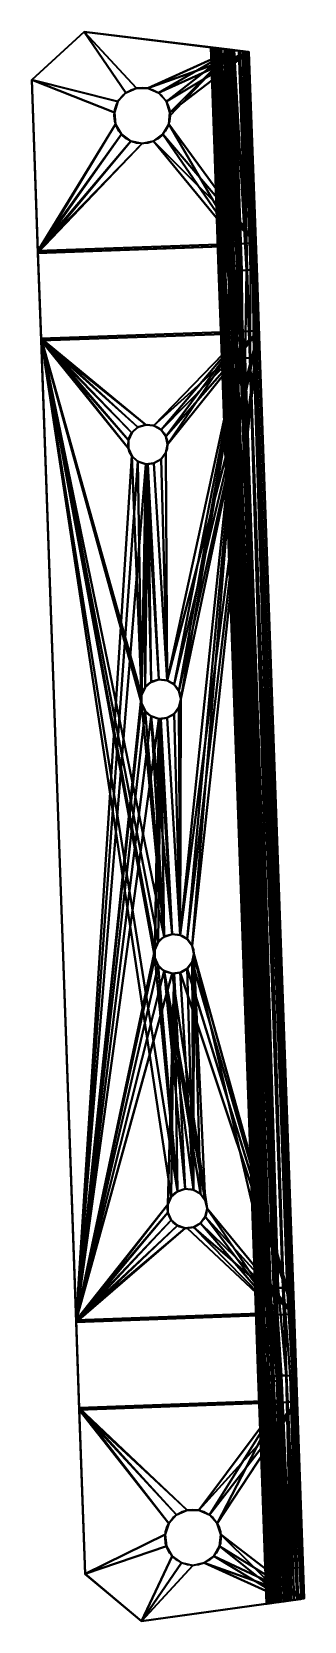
# Model space of a CAD drawing. Header units: millimetres. Extents: x 0 to 166, y 0 to 169.
# Drawn here: x 141.3 to 166.2, y 24.1 to 169.1 of the extents above; entities outside this region: 1.
import ezdxf

# ---------------------------------------------------------------- set-up
doc = ezdxf.new("R2010")
doc.units = ezdxf.units.MM
doc.layers.add('1', color=7, linetype='Continuous', true_color=0xffffff)
doc.layers.add('61', color=7, linetype='Continuous', true_color=0xffffff)

# ---------------------------------------------------------------- blocks, each defined once
blk = doc.blocks.new('UG_SURFACE_001')
at = {"layer": '1', "color": 252, "linetype": 'Continuous', "lineweight": 35}
for points in [[(146.092832, 169.054553, 7), (146.092832, 169.054553, 5.5), (141.308561, 164.667085, 5.5), (141.308561, 164.667085, 7)], [(149.166107, 162.688553, 7), (149.875611, 163.476542, 7), (146.092832, 169.054553, 7), (141.308561, 164.667085, 7)], [(141.308561, 164.667085, 5.5), (146.092832, 169.054553, 5.5), (149.875611, 163.476542, 5.5), (149.166107, 162.688553, 5.5)], [(159.618139, 167.393848, 7), (146.092832, 169.054553, 7), (150.844291, 163.907826, 7), (151.904643, 163.907826, 7)], [(146.092832, 169.054553, 7), (149.875611, 163.476542, 7), (150.844291, 163.907826, 7)], [(146.092832, 169.054553, 5.5), (161.117181, 167.209789, 5.5), (151.904643, 163.907826, 5.5), (150.844291, 163.907826, 5.5)], [(150.844291, 163.907826, 5.5), (149.875611, 163.476542, 5.5), (146.092832, 169.054553, 5.5)], [(161.117181, 167.209789, 5.5), (146.092832, 169.054553, 5.5), (146.092832, 169.054553, 7), (159.618139, 167.393848, 7)], [(151.904643, 163.907826, 7), (152.873322, 163.476542, 7), (159.618139, 167.393848, 7)], [(152.873322, 163.476542, 5.5), (151.904643, 163.907826, 5.5), (161.117181, 167.209789, 5.5)], [(159.618139, 167.393848, 7), (152.873322, 163.476542, 7), (153.582826, 162.688553, 7)], [(153.582826, 162.688553, 5.5), (152.873322, 163.476542, 5.5), (161.117181, 167.209789, 5.5)], [(159.618139, 167.393848, 7), (153.582826, 162.688553, 7), (153.910503, 161.680102, 7)], [(161.117181, 167.209789, 5.5), (153.910503, 161.680102, 5.5), (153.582826, 162.688553, 5.5)], [(160.255849, 149.538323, 7), (159.618139, 167.393848, 7), (153.924465, 161.41355, 7), (153.799668, 160.625562, 7)], [(161.117181, 167.209789, 5.5), (161.739811, 149.776101, 5.5), (153.799668, 160.625562, 5.5), (153.910503, 161.680102, 5.5)], [(153.910503, 161.680102, 7), (153.924465, 161.41355, 7), (159.618139, 167.393848, 7)], [(158.880264, 167.484447, 25.40426), (157.645851, 167.636007, 23.666006), (157.628924, 167.638093, 23.932012), (157.679588, 167.631865, 24.11321)], [(157.679588, 167.631865, 24.11321), (157.628924, 167.638093, 23.932012), (158.3765, 147.417977, 23.667866)], [(157.628924, 167.638093, 23.932012), (157.645851, 167.636007, 23.666006), (158.3765, 147.417977, 23.667866)], [(157.645851, 167.636007, 23.666006), (158.880264, 167.484447, 25.40426), (159.175217, 167.448238, 25.489302), (159.331575, 167.42903, 25.480112)], [(157.645851, 167.636007, 23.666006), (159.767538, 167.375505, 25.453048), (160.187736, 167.323902, 25.277065)], [(159.331575, 167.42903, 25.480112), (159.76353, 167.375997, 25.454728), (159.767538, 167.375505, 25.453048), (157.645851, 167.636007, 23.666006)], [(157.728121, 167.625919, 23.20125), (157.666057, 167.633533, 23.348605), (157.645851, 167.636007, 23.666006), (160.565436, 167.27753, 24.993272)], [(160.187736, 167.323902, 25.277065), (160.304412, 167.309582, 25.2282), (160.565436, 167.27753, 24.993272), (157.645851, 167.636007, 23.666006)], [(158.42168, 147.474885, 23.219021), (157.645851, 167.636007, 23.666006), (157.666057, 167.633533, 23.348605)], [(158.42168, 147.474885, 23.219021), (158.3765, 147.417977, 23.667866), (157.645851, 167.636007, 23.666006)], [(157.666057, 167.633533, 23.348605), (157.728121, 167.625919, 23.20125), (158.434317, 147.478148, 23.196243)], [(158.434317, 147.478148, 23.196243), (158.42168, 147.474885, 23.219021), (157.666057, 167.633533, 23.348605)], [(157.679588, 167.631865, 24.11321), (157.787099, 167.618677, 24.497697), (157.808706, 167.61601, 24.528578)], [(157.808706, 167.61601, 24.528578), (158.075467, 167.583257, 24.909731), (158.446684, 167.537689, 25.210876), (157.679588, 167.631865, 24.11321)], [(158.446684, 167.537689, 25.210876), (158.606932, 167.518005, 25.325453), (158.880264, 167.484447, 25.40426), (157.679588, 167.631865, 24.11321)], [(158.3765, 147.417977, 23.667866), (158.351064, 147.385955, 23.920523), (157.679588, 167.631865, 24.11321)], [(158.351064, 147.385955, 23.920523), (158.406749, 147.364333, 24.112187), (157.679588, 167.631865, 24.11321)], [(157.787099, 167.618677, 24.497697), (157.679588, 167.631865, 24.11321), (158.406749, 147.364333, 24.112187)], [(160.565436, 167.27753, 24.993272), (157.933339, 167.600721, 22.765772), (157.892346, 167.605743, 22.811254), (157.728121, 167.625919, 23.20125)], [(158.434317, 147.478148, 23.196243), (157.728121, 167.625919, 23.20125), (157.892346, 167.605743, 22.811254)], [(157.808706, 167.61601, 24.528578), (157.787099, 167.618677, 24.497697), (158.406749, 147.364333, 24.112187)], [(158.075467, 167.583257, 24.909731), (157.808706, 167.61601, 24.528578), (158.528745, 147.316977, 24.53199)], [(158.406749, 147.364333, 24.112187), (158.528745, 147.316977, 24.53199), (157.808706, 167.61601, 24.528578)], [(158.434317, 147.478148, 23.196243), (157.892346, 167.605743, 22.811254), (157.933339, 167.600721, 22.765772)], [(158.249885, 167.561844, 22.414461), (157.933339, 167.600721, 22.765772), (160.565436, 167.27753, 24.993272)], [(158.765003, 147.563383, 22.600207), (157.933339, 167.600721, 22.765772), (158.249885, 167.561844, 22.414461)], [(158.765003, 147.563383, 22.600207), (158.668712, 147.538558, 22.773763), (157.933339, 167.600721, 22.765772)], [(157.933339, 167.600721, 22.765772), (158.668712, 147.538558, 22.773763), (158.434317, 147.478148, 23.196243)], [(158.075467, 167.583257, 24.909731), (158.12552, 167.577118, 24.981251), (158.446684, 167.537689, 25.210876)], [(158.528745, 147.316977, 24.53199), (158.813387, 147.2819, 24.899267), (158.075467, 167.583257, 24.909731)], [(158.12552, 167.577118, 24.981251), (158.075467, 167.583257, 24.909731), (158.813387, 147.2819, 24.899267)], [(158.446684, 167.537689, 25.210876), (158.12552, 167.577118, 24.981251), (158.813387, 147.2819, 24.899267)], [(160.565436, 167.27753, 24.993272), (158.618793, 167.516544, 22.168862), (158.282891, 167.557791, 22.377826), (158.249885, 167.561844, 22.414461)], [(158.249885, 167.561844, 22.414461), (158.978671, 147.591144, 22.436727), (158.765003, 147.563383, 22.600207)], [(158.978671, 147.591144, 22.436727), (158.249885, 167.561844, 22.414461), (158.282891, 167.557791, 22.377826)], [(158.978671, 147.591144, 22.436727), (158.282891, 167.557791, 22.377826), (158.618793, 167.516544, 22.168862)], [(158.813387, 147.2819, 24.899267), (158.947006, 147.265434, 25.071668), (158.446684, 167.537689, 25.210876)], [(158.947006, 147.265434, 25.071668), (159.174457, 147.25773, 25.200123), (158.446684, 167.537689, 25.210876)], [(158.606932, 167.518005, 25.325453), (158.446684, 167.537689, 25.210876), (159.174457, 147.25773, 25.200123)], [(158.880264, 167.484447, 25.40426), (158.606932, 167.518005, 25.325453), (159.174457, 147.25773, 25.200123)], [(158.618793, 167.516544, 22.168862), (160.565436, 167.27753, 24.993272), (160.738438, 167.256296, 24.837576)], [(160.738438, 167.256296, 24.837576), (160.859406, 167.241439, 24.61761), (159.012884, 167.46816, 21.89225), (158.618793, 167.516544, 22.168862)], [(159.328789, 147.636652, 22.168862), (158.618793, 167.516544, 22.168862), (159.012884, 167.46816, 21.89225)], [(158.618793, 167.516544, 22.168862), (159.328789, 147.636652, 22.168862), (158.978671, 147.591144, 22.436727)], [(159.174457, 147.25773, 25.200123), (159.557536, 147.244766, 25.41648), (158.880264, 167.484447, 25.40426)], [(159.557536, 147.244766, 25.41648), (159.596905, 147.245616, 25.420925), (158.880264, 167.484447, 25.40426)], [(159.175217, 167.448238, 25.489302), (158.880264, 167.484447, 25.40426), (159.596905, 147.245616, 25.420925)], [(159.012884, 167.46816, 21.89225), (160.859406, 167.241439, 24.61761), (161.019638, 167.22177, 24.326282), (161.042914, 167.218909, 24.188759)], [(161.042914, 167.218909, 24.188759), (161.117181, 167.209789, 23.75), (159.099802, 167.457491, 21.831252), (159.012884, 167.46816, 21.89225)], [(159.724295, 147.683993, 21.899117), (159.012884, 167.46816, 21.89225), (159.099802, 167.457491, 21.831252)], [(159.012884, 167.46816, 21.89225), (159.724295, 147.683993, 21.899117), (159.328789, 147.636652, 22.168862)], [(159.32931, 167.429313, 21.510324), (159.099802, 167.457491, 21.831252), (161.117181, 167.209789, 23.75)], [(159.099802, 167.457491, 21.831252), (159.32931, 167.429313, 21.510324), (160.022944, 147.743344, 21.503959)], [(160.022944, 147.743344, 21.503959), (159.761921, 147.688508, 21.873446), (159.099802, 167.457491, 21.831252)], [(159.761921, 147.688508, 21.873446), (159.724295, 147.683993, 21.899117), (159.099802, 167.457491, 21.831252)], [(159.331575, 167.42903, 25.480112), (159.175217, 167.448238, 25.489302), (159.596905, 147.245616, 25.420925)], [(161.117181, 167.209789, 23.75), (159.442559, 167.41541, 21.351971), (159.32931, 167.429313, 21.510324)], [(160.022944, 147.743344, 21.503959), (159.32931, 167.429313, 21.510324), (159.442559, 167.41541, 21.351971)], [(159.596905, 147.245616, 25.420925), (160.056308, 147.255644, 25.472758), (159.331575, 167.42903, 25.480112)], [(159.76353, 167.375997, 25.454728), (159.331575, 167.42903, 25.480112), (160.056308, 147.255644, 25.472758)], [(159.528032, 167.404905, 21.058185), (159.442559, 167.41541, 21.351971), (161.117181, 167.209789, 23.75)], [(159.442559, 167.41541, 21.351971), (159.528032, 167.404905, 21.058185), (160.218775, 147.805244, 21.058224)], [(160.218775, 147.805244, 21.058224), (160.169885, 147.77422, 21.295952), (159.442559, 167.41541, 21.351971)], [(160.169885, 147.77422, 21.295952), (160.022944, 147.743344, 21.503959), (159.442559, 167.41541, 21.351971)], [(161.117181, 167.209789, 23.75), (159.606665, 167.395249, 20.787882), (159.528032, 167.404905, 21.058185)], [(160.218775, 147.805244, 21.058224), (159.528032, 167.404905, 21.058185), (159.606665, 167.395249, 20.787882)], [(159.618139, 167.393848, 20.587722), (159.606665, 167.395249, 20.787882), (161.117181, 167.209789, 23.75)], [(159.606665, 167.395249, 20.787882), (159.618139, 167.393848, 20.587722), (160.315543, 147.866666, 20.587722)], [(160.315543, 147.866666, 20.587722), (160.218775, 147.805244, 21.058224), (159.606665, 167.395249, 20.787882)], [(161.117181, 167.209789, 23.75), (161.117181, 167.209789, 5.5), (159.618139, 167.393848, 7), (159.618139, 167.393848, 20.587722)], [(160.315543, 147.866666, 20.587722), (159.618139, 167.393848, 20.587722), (159.618139, 167.393848, 7), (160.255849, 149.538323, 7)], [(159.76353, 167.375997, 25.454728), (160.056308, 147.255644, 25.472758), (160.239384, 147.259638, 25.493415)], [(159.767538, 167.375505, 25.453048), (159.76353, 167.375997, 25.454728), (160.239384, 147.259638, 25.493415)], [(159.767538, 167.375505, 25.453048), (160.476595, 147.276729, 25.423473), (160.894841, 147.306859, 25.300149)], [(160.239384, 147.259638, 25.493415), (160.476595, 147.276729, 25.423473), (159.767538, 167.375505, 25.453048)], [(160.187736, 167.323902, 25.277065), (159.767538, 167.375505, 25.453048), (160.894841, 147.306859, 25.300149)], [(160.894841, 147.306859, 25.300149), (160.908863, 147.308305, 25.2924), (160.187736, 167.323902, 25.277065)], [(160.304412, 167.309582, 25.2282), (160.187736, 167.323902, 25.277065), (160.908863, 147.308305, 25.2924)], [(160.304412, 167.309582, 25.2282), (160.908863, 147.308305, 25.2924), (160.951078, 147.312686, 25.269073)], [(160.565436, 167.27753, 24.993272), (160.304412, 167.309582, 25.2282), (160.951078, 147.312686, 25.269073)], [(160.951078, 147.312686, 25.269073), (161.269248, 147.359043, 24.984974), (160.565436, 167.27753, 24.993272)], [(160.738438, 167.256296, 24.837576), (160.565436, 167.27753, 24.993272), (161.269248, 147.359043, 24.984974)], [(160.738438, 167.256296, 24.837576), (161.47761, 147.389412, 24.798926), (161.562234, 147.414848, 24.61696)], [(160.738438, 167.256296, 24.837576), (161.269248, 147.359043, 24.984974), (161.47761, 147.389412, 24.798926)], [(161.562234, 147.414848, 24.61696), (160.859406, 167.241439, 24.61761), (160.738438, 167.256296, 24.837576)], [(161.019638, 167.22177, 24.326282), (160.859406, 167.241439, 24.61761), (161.562234, 147.414848, 24.61696)], [(161.019638, 167.22177, 24.326282), (161.562234, 147.414848, 24.61696), (161.761001, 147.474587, 24.189571)], [(161.761001, 147.474587, 24.189571), (161.042914, 167.218909, 24.188759), (161.019638, 167.22177, 24.326282)], [(161.042914, 167.218909, 24.188759), (161.771998, 147.477895, 24.165936), (161.819994, 147.530854, 23.75)], [(161.042914, 167.218909, 24.188759), (161.761001, 147.474587, 24.189571), (161.771998, 147.477895, 24.165936)], [(161.819994, 147.530854, 23.75), (161.117181, 167.209789, 23.75), (161.042914, 167.218909, 24.188759)], [(161.739811, 149.776101, 5.5), (161.117181, 167.209789, 5.5), (161.117181, 167.209789, 23.75), (161.819994, 147.530854, 23.75)], [(141.872317, 148.881763, 7), (141.308561, 164.667085, 7), (141.308561, 164.667085, 5.5), (141.86573, 149.066299, 5.5)], [(141.308561, 164.667085, 7), (148.838431, 161.680102, 7), (149.166107, 162.688553, 7)], [(148.94928, 160.625562, 7), (148.838431, 161.680102, 7), (141.308561, 164.667085, 7), (141.872317, 148.881763, 7)], [(141.86573, 149.066299, 5.5), (141.308561, 164.667085, 5.5), (148.838431, 161.680102, 5.5), (148.94928, 160.625562, 5.5)], [(149.166107, 162.688553, 5.5), (148.838431, 161.680102, 5.5), (141.308561, 164.667085, 5.5)], [(149.875611, 163.476542, 7), (149.875611, 163.476542, 5.5), (150.844291, 163.907826, 5.5), (150.844291, 163.907826, 7)], [(150.844291, 163.907826, 7), (150.844291, 163.907826, 5.5), (151.904643, 163.907826, 5.5), (151.904643, 163.907826, 7)], [(151.904643, 163.907826, 7), (151.904643, 163.907826, 5.5), (152.873322, 163.476542, 5.5), (152.873322, 163.476542, 7)], [(148.838431, 161.680102, 7), (148.838431, 161.680102, 5.5), (149.166107, 162.688553, 5.5), (149.166107, 162.688553, 7)], [(149.166107, 162.688553, 7), (149.166107, 162.688553, 5.5), (149.875611, 163.476542, 5.5), (149.875611, 163.476542, 7)], [(152.873322, 163.476542, 7), (152.873322, 163.476542, 5.5), (153.582826, 162.688553, 5.5), (153.582826, 162.688553, 7)], [(153.582826, 162.688553, 7), (153.582826, 162.688553, 5.5), (153.910503, 161.680102, 5.5), (153.910503, 161.680102, 7)], [(148.94928, 160.625562, 7), (148.94928, 160.625562, 5.5), (148.838431, 161.680102, 5.5), (148.838431, 161.680102, 7)], [(153.924465, 161.41355, 7), (153.910503, 161.680102, 5.5), (153.799668, 160.625562, 5.5)], [(153.799668, 160.625562, 5.5), (153.799668, 160.625562, 7), (153.924465, 161.41355, 7)], [(153.924465, 161.41355, 7), (153.910503, 161.680102, 7), (153.910503, 161.680102, 5.5)], [(141.86573, 149.066299, 5.5), (148.94928, 160.625562, 5.5), (149.479449, 159.707263, 5.5)], [(149.479449, 159.707263, 5.5), (150.337294, 159.084007, 5.5), (141.86573, 149.066299, 5.5)], [(149.479449, 159.707263, 7), (148.94928, 160.625562, 7), (141.872317, 148.881763, 7)], [(141.872317, 148.881763, 7), (150.337294, 159.084007, 7), (149.479449, 159.707263, 7)], [(149.479449, 159.707263, 7), (149.479449, 159.707263, 5.5), (148.94928, 160.625562, 5.5), (148.94928, 160.625562, 7)], [(150.337294, 159.084007, 7), (150.337294, 159.084007, 5.5), (149.479449, 159.707263, 5.5), (149.479449, 159.707263, 7)], [(153.269485, 159.707263, 7), (152.411655, 159.084007, 7), (160.255849, 149.538323, 7)], [(161.739811, 149.776101, 5.5), (152.411655, 159.084007, 5.5), (153.269485, 159.707263, 5.5)], [(153.269485, 159.707263, 7), (153.269485, 159.707263, 5.5), (152.411655, 159.084007, 5.5), (152.411655, 159.084007, 7)], [(153.799668, 160.625562, 7), (153.269485, 159.707263, 7), (160.255849, 149.538323, 7)], [(153.269485, 159.707263, 5.5), (153.799668, 160.625562, 5.5), (161.739811, 149.776101, 5.5)], [(153.799668, 160.625562, 7), (153.799668, 160.625562, 5.5), (153.269485, 159.707263, 5.5), (153.269485, 159.707263, 7)], [(141.86573, 149.066299, 5.5), (150.337294, 159.084007, 5.5), (151.374474, 158.863559, 5.5)], [(151.374474, 158.863559, 5.5), (152.411655, 159.084007, 5.5), (161.739811, 149.776101, 5.5), (141.86573, 149.066299, 5.5)], [(141.872317, 148.881763, 7), (160.255849, 149.538323, 7), (152.411655, 159.084007, 7), (151.374474, 158.863559, 7)], [(151.374474, 158.863559, 7), (150.337294, 159.084007, 7), (141.872317, 148.881763, 7)], [(151.374474, 158.863559, 7), (151.374474, 158.863559, 5.5), (150.337294, 159.084007, 5.5), (150.337294, 159.084007, 7)], [(152.411655, 159.084007, 7), (152.411655, 159.084007, 5.5), (151.374474, 158.863559, 5.5), (151.374474, 158.863559, 7)], [(162.025347, 141.781196, 3.5), (142.151266, 141.071394, 3.5), (141.86573, 149.066299, 5.5), (161.739811, 149.776101, 5.5)], [(142.157853, 140.886858, 5), (160.541385, 141.543418, 5), (160.255849, 149.538323, 7), (141.872317, 148.881763, 7)], [(160.601079, 139.871761, 18.587722), (160.315543, 147.866666, 20.587722), (160.255849, 149.538323, 7), (160.541385, 141.543418, 5)], [(161.819994, 147.530854, 23.75), (162.105531, 139.535949, 21.749999), (162.025347, 141.781196, 3.5), (161.739811, 149.776101, 5.5)], [(142.157853, 140.886858, 5), (141.872317, 148.881763, 7), (141.86573, 149.066299, 5.5), (142.151266, 141.071394, 3.5)], [(160.504311, 139.810339, 19.058224), (160.455421, 139.779314, 19.295953), (160.218775, 147.805244, 21.058224), (160.315543, 147.866666, 20.587722)], [(160.315543, 147.866666, 20.587722), (160.601079, 139.871761, 18.587722), (160.504311, 139.810339, 19.058224)], [(158.636585, 139.39105, 21.920523), (158.351064, 147.385955, 23.920523), (158.3765, 147.417977, 23.667866)], [(158.351064, 147.385955, 23.920523), (158.636585, 139.39105, 21.920523), (158.692285, 139.369428, 22.112187)], [(158.692285, 139.369428, 22.112187), (158.814281, 139.322072, 22.53199), (158.406749, 147.364333, 24.112187), (158.351064, 147.385955, 23.920523)], [(158.662021, 139.423072, 21.667866), (158.636585, 139.39105, 21.920523), (158.3765, 147.417977, 23.667866), (158.42168, 147.474885, 23.219021)], [(158.814281, 139.322072, 22.53199), (158.528745, 147.316977, 24.53199), (158.406749, 147.364333, 24.112187)], [(158.719853, 139.483243, 21.196242), (158.707216, 139.47998, 21.219023), (158.42168, 147.474885, 23.219021), (158.434317, 147.478148, 23.196243)], [(158.42168, 147.474885, 23.219021), (158.707216, 139.47998, 21.219023), (158.662021, 139.423072, 21.667866)], [(159.050539, 139.568478, 20.600207), (158.434317, 147.478148, 23.196243), (158.668712, 147.538558, 22.773763)], [(158.434317, 147.478148, 23.196243), (158.954248, 139.543653, 20.773763), (158.719853, 139.483243, 21.196242)], [(158.434317, 147.478148, 23.196243), (159.050539, 139.568478, 20.600207), (158.954248, 139.543653, 20.773763)], [(158.528745, 147.316977, 24.53199), (158.814281, 139.322072, 22.53199), (159.098923, 139.286995, 22.899266)], [(159.098923, 139.286995, 22.899266), (159.232542, 139.270529, 23.071667), (158.813387, 147.2819, 24.899267), (158.528745, 147.316977, 24.53199)], [(158.668712, 147.538558, 22.773763), (158.765003, 147.563383, 22.600207), (159.050539, 139.568478, 20.600207)], [(159.050539, 139.568478, 20.600207), (158.765003, 147.563383, 22.600207), (158.978671, 147.591144, 22.436727)], [(159.232542, 139.270529, 23.071667), (158.947006, 147.265434, 25.071668), (158.813387, 147.2819, 24.899267)], [(158.947006, 147.265434, 25.071668), (159.232542, 139.270529, 23.071667), (159.459978, 139.262825, 23.200125)], [(159.459978, 139.262825, 23.200125), (159.843057, 139.249861, 23.416482), (159.174457, 147.25773, 25.200123), (158.947006, 147.265434, 25.071668)], [(159.264207, 139.596239, 20.436727), (159.050539, 139.568478, 20.600207), (158.978671, 147.591144, 22.436727), (159.328789, 147.636652, 22.168862)], [(159.843057, 139.249861, 23.416482), (159.557536, 147.244766, 25.41648), (159.174457, 147.25773, 25.200123)], [(159.328789, 147.636652, 22.168862), (159.614325, 139.641747, 20.168861), (159.264207, 139.596239, 20.436727)], [(159.614325, 139.641747, 20.168861), (159.328789, 147.636652, 22.168862), (159.724295, 147.683993, 21.899117)], [(159.596905, 147.245616, 25.420925), (159.557536, 147.244766, 25.41648), (159.843057, 139.249861, 23.416482), (159.882441, 139.250711, 23.420924)], [(160.056308, 147.255644, 25.472758), (159.596905, 147.245616, 25.420925), (159.882441, 139.250711, 23.420924), (160.341844, 139.260739, 23.472758)], [(160.009816, 139.689103, 19.899117), (159.614325, 139.641747, 20.168861), (159.724295, 147.683993, 21.899117), (159.761921, 147.688508, 21.873446)], [(160.047457, 139.693603, 19.873446), (159.761921, 147.688508, 21.873446), (160.022944, 147.743344, 21.503959)], [(159.761921, 147.688508, 21.873446), (160.047457, 139.693603, 19.873446), (160.009816, 139.689103, 19.899117)], [(160.30848, 139.748439, 19.503959), (160.047457, 139.693603, 19.873446), (160.022944, 147.743344, 21.503959), (160.169885, 147.77422, 21.295952)], [(160.52492, 139.264733, 23.493415), (160.239384, 147.259638, 25.493415), (160.056308, 147.255644, 25.472758)], [(160.341844, 139.260739, 23.472758), (160.52492, 139.264733, 23.493415), (160.056308, 147.255644, 25.472758)], [(160.455421, 139.779314, 19.295953), (160.169885, 147.77422, 21.295952), (160.218775, 147.805244, 21.058224)], [(160.169885, 147.77422, 21.295952), (160.455421, 139.779314, 19.295953), (160.30848, 139.748439, 19.503959)], [(160.476595, 147.276729, 25.423473), (160.239384, 147.259638, 25.493415), (160.52492, 139.264733, 23.493415)], [(160.894841, 147.306859, 25.300149), (160.476595, 147.276729, 25.423473), (160.52492, 139.264733, 23.493415), (160.762131, 139.281824, 23.423472)], [(160.762131, 139.281824, 23.423472), (161.180362, 139.311954, 23.300149), (160.894841, 147.306859, 25.300149)], [(160.908863, 147.308305, 25.2924), (160.894841, 147.306859, 25.300149), (161.180362, 139.311954, 23.300149)], [(161.180362, 139.311954, 23.300149), (161.194399, 139.3134, 23.2924), (160.951078, 147.312686, 25.269073), (160.908863, 147.308305, 25.2924)], [(161.269248, 147.359043, 24.984974), (160.951078, 147.312686, 25.269073), (161.236614, 139.317781, 23.269072)], [(161.194399, 139.3134, 23.2924), (161.236614, 139.317781, 23.269072), (160.951078, 147.312686, 25.269073)], [(161.47761, 147.389412, 24.798926), (161.269248, 147.359043, 24.984974), (161.236614, 139.317781, 23.269072), (161.554784, 139.364153, 22.984976)], [(161.562234, 147.414848, 24.61696), (161.47761, 147.389412, 24.798926), (161.763147, 139.394507, 22.798926)], [(161.554784, 139.364153, 22.984976), (161.763147, 139.394507, 22.798926), (161.47761, 147.389412, 24.798926)], [(161.763147, 139.394507, 22.798926), (161.761001, 147.474587, 24.189571), (161.562234, 147.414848, 24.61696)], [(161.771998, 147.477895, 24.165936), (161.761001, 147.474587, 24.189571), (161.763147, 139.394507, 22.798926), (161.84777, 139.419943, 22.61696)], [(161.771998, 147.477895, 24.165936), (162.057534, 139.48299, 22.165935), (162.105531, 139.535949, 21.749999), (161.819994, 147.530854, 23.75)], [(161.771998, 147.477895, 24.165936), (161.84777, 139.419943, 22.61696), (162.046537, 139.479697, 22.189571)], [(162.046537, 139.479697, 22.189571), (162.057534, 139.48299, 22.165935), (161.771998, 147.477895, 24.165936)], [(142.151266, 141.071394, 3.5), (162.025347, 141.781196, 3.5), (152.446494, 133.138761, 3.5), (151.702106, 133.217007, 3.5)], [(142.151266, 141.071394, 3.5), (151.702106, 133.217007, 3.5), (150.990263, 132.985711, 3.5)], [(150.990263, 132.985711, 3.5), (150.434032, 132.484883, 3.5), (142.151266, 141.071394, 3.5)], [(151.329309, 108.572043, 3.5), (142.151266, 141.071394, 3.5), (150.129586, 131.052628, 3.5), (150.434032, 130.368844, 3.5)], [(142.151266, 141.071394, 3.5), (151.329309, 108.572043, 3.5), (151.329309, 107.823566, 3.5)], [(142.151266, 141.071394, 3.5), (152.529046, 85.342988, 3.5), (152.529046, 84.59451, 3.5)], [(142.151266, 141.071394, 3.5), (150.129586, 131.801099, 3.5), (150.129586, 131.052628, 3.5)], [(151.329309, 107.823566, 3.5), (153.389707, 86.527593, 3.5), (142.151266, 141.071394, 3.5)], [(152.529046, 84.59451, 3.5), (154.589429, 63.298538, 3.5), (142.151266, 141.071394, 3.5)], [(142.151266, 141.071394, 3.5), (153.389707, 86.527593, 3.5), (152.833477, 86.026765, 3.5)], [(142.151266, 141.071394, 3.5), (154.589429, 63.298538, 3.5), (154.033199, 62.797703, 3.5)], [(152.833477, 86.026765, 3.5), (152.529046, 85.342988, 3.5), (142.151266, 141.071394, 3.5)], [(154.033199, 62.797703, 3.5), (153.728768, 62.113933, 3.5), (145.354345, 51.385365, 3.5), (142.151266, 141.071394, 3.5)], [(150.434032, 132.484883, 3.5), (150.129586, 131.801099, 3.5), (142.151266, 141.071394, 3.5)], [(142.151266, 141.071394, 3.5), (145.354345, 51.385365, 3.5), (145.347759, 51.569905, 5), (142.157853, 140.886858, 5)], [(151.702106, 133.217007, 5), (152.446494, 133.138761, 5), (160.541385, 141.543418, 5), (142.157853, 140.886858, 5)], [(142.157853, 140.886858, 5), (150.434032, 132.484883, 5), (150.990263, 132.985711, 5)], [(142.157853, 140.886858, 5), (150.129586, 131.801099, 5), (150.434032, 132.484883, 5)], [(142.157853, 140.886858, 5), (150.129586, 131.052628, 5), (150.129586, 131.801099, 5)], [(150.434032, 130.368844, 5), (150.129586, 131.052628, 5), (142.157853, 140.886858, 5), (145.347759, 51.569905, 5)], [(150.990263, 132.985711, 5), (151.702106, 133.217007, 5), (142.157853, 140.886858, 5)], [(153.094694, 132.764518, 3.5), (152.446494, 133.138761, 3.5), (162.025347, 141.781196, 3.5)], [(160.541385, 141.543418, 5), (152.446494, 133.138761, 5), (153.094694, 132.764518, 5)], [(162.025347, 141.781196, 3.5), (153.534636, 132.158995, 3.5), (153.094694, 132.764518, 3.5)], [(153.094694, 132.764518, 5), (153.534636, 132.158995, 5), (160.541385, 141.543418, 5)], [(162.025347, 141.781196, 3.5), (153.690264, 131.426856, 3.5), (153.534636, 132.158995, 3.5)], [(153.534636, 130.694732, 3.5), (153.690264, 131.426856, 3.5), (162.025347, 141.781196, 3.5), (153.646216, 109.909706, 3.5)], [(153.646216, 109.909706, 5), (160.541385, 141.543418, 5), (153.690264, 131.426856, 5), (153.534636, 130.694732, 5)], [(153.534636, 132.158995, 5), (153.690264, 131.426856, 5), (160.541385, 141.543418, 5)], [(154.294416, 109.535463, 3.5), (153.646216, 109.909706, 3.5), (162.025347, 141.781196, 3.5)], [(160.541385, 141.543418, 5), (153.646216, 109.909706, 5), (154.294416, 109.535463, 5)], [(162.025347, 141.781196, 3.5), (154.734358, 108.929932, 3.5), (154.294416, 109.535463, 3.5)], [(154.294416, 109.535463, 5), (154.734358, 108.929932, 5), (160.541385, 141.543418, 5)], [(162.025347, 141.781196, 3.5), (154.889986, 108.197808, 3.5), (154.734358, 108.929932, 3.5)], [(154.734358, 108.929932, 5), (154.889986, 108.197808, 5), (160.541385, 141.543418, 5)], [(154.889986, 108.197808, 3.5), (162.025347, 141.781196, 3.5), (154.845938, 86.680651, 3.5)], [(155.494139, 86.306408, 3.5), (154.845938, 86.680651, 3.5), (162.025347, 141.781196, 3.5)], [(160.541385, 141.543418, 5), (154.845938, 86.680651, 5), (155.494139, 86.306408, 5)], [(154.845938, 86.680651, 5), (160.541385, 141.543418, 5), (154.889986, 108.197808, 5)], [(162.025347, 141.781196, 3.5), (155.934095, 85.700877, 3.5), (155.494139, 86.306408, 3.5)], [(155.494139, 86.306408, 5), (155.934095, 85.700877, 5), (160.541385, 141.543418, 5)], [(162.025347, 141.781196, 3.5), (165.228426, 52.095156, 3.5), (156.089708, 84.968746, 3.5), (155.934095, 85.700877, 3.5)], [(155.934095, 85.700877, 5), (156.089708, 84.968746, 5), (163.731277, 52.226461, 5), (160.541385, 141.543418, 5)], [(163.671583, 53.898122, 18.587722), (160.601079, 139.871761, 18.587722), (160.541385, 141.543418, 5), (163.731277, 52.226461, 5)], [(165.228426, 52.095156, 3.5), (162.025347, 141.781196, 3.5), (162.105531, 139.535949, 21.749999), (165.148243, 54.340404, 21.749999)], [(158.636585, 139.39105, 21.920523), (158.662021, 139.423072, 21.667866), (161.705464, 54.207329, 21.667866)], [(158.636585, 139.39105, 21.920523), (161.705464, 54.207329, 21.667866), (161.677808, 54.237463, 21.920523)], [(161.677808, 54.237463, 21.920523), (158.692285, 139.369428, 22.112187), (158.636585, 139.39105, 21.920523)], [(161.754593, 54.153793, 21.219023), (161.705464, 54.207329, 21.667866), (158.662021, 139.423072, 21.667866), (158.707216, 139.47998, 21.219023)], [(161.677808, 54.237463, 21.920523), (161.731809, 54.263003, 22.112187), (158.692285, 139.369428, 22.112187)], [(161.731809, 54.263003, 22.112187), (161.85011, 54.318938, 22.53199), (158.814281, 139.322072, 22.53199), (158.692285, 139.369428, 22.112187)], [(158.707216, 139.47998, 21.219023), (158.719853, 139.483243, 21.196242), (161.767423, 54.151446, 21.196242)], [(158.707216, 139.47998, 21.219023), (161.767423, 54.151446, 21.196242), (161.754593, 54.153793, 21.219023)], [(158.719853, 139.483243, 21.196242), (158.954248, 139.543653, 20.773763), (162.005529, 54.107904, 20.773763), (161.767423, 54.151446, 21.196242)], [(159.098923, 139.286995, 22.899266), (158.814281, 139.322072, 22.53199), (161.85011, 54.318938, 22.53199), (162.131533, 54.374233, 22.899266)], [(162.10334, 54.090019, 20.600207), (162.005529, 54.107904, 20.773763), (158.954248, 139.543653, 20.773763), (159.050539, 139.568478, 20.600207)], [(159.050539, 139.568478, 20.600207), (159.264207, 139.596239, 20.436727), (162.318453, 54.077562, 20.436727)], [(159.050539, 139.568478, 20.600207), (162.318453, 54.077562, 20.436727), (162.10334, 54.090019, 20.600207)], [(159.232542, 139.270529, 23.071667), (159.098923, 139.286995, 22.899266), (162.131533, 54.374233, 22.899266)], [(159.232542, 139.270529, 23.071667), (162.131533, 54.374233, 22.899266), (162.263632, 54.400187, 23.071667)], [(162.263632, 54.400187, 23.071667), (159.459978, 139.262825, 23.200125), (159.232542, 139.270529, 23.071667)], [(159.264207, 139.596239, 20.436727), (159.614325, 139.641747, 20.168861), (162.670925, 54.057155, 20.168861), (162.318453, 54.077562, 20.436727)], [(162.263632, 54.400187, 23.071667), (162.489951, 54.424096, 23.200125), (159.459978, 139.262825, 23.200125)], [(159.843057, 139.249861, 23.416482), (159.459978, 139.262825, 23.200125), (162.489951, 54.424096, 23.200125)], [(163.068801, 54.038137, 19.899117), (162.670925, 54.057155, 20.168861), (159.614325, 139.641747, 20.168861), (160.009816, 139.689103, 19.899117)], [(162.871122, 54.464359, 23.416482), (162.910476, 54.466311, 23.420924), (159.882441, 139.250711, 23.420924), (159.843057, 139.249861, 23.416482)], [(159.843057, 139.249861, 23.416482), (162.489951, 54.424096, 23.200125), (162.871122, 54.464359, 23.416482)], [(162.910476, 54.466311, 23.420924), (163.369417, 54.489087, 23.472758), (160.341844, 139.260739, 23.472758), (159.882441, 139.250711, 23.420924)], [(163.106665, 54.036327, 19.873446), (163.068801, 54.038137, 19.899117), (160.009816, 139.689103, 19.899117), (160.047457, 139.693603, 19.873446)], [(160.047457, 139.693603, 19.873446), (160.30848, 139.748439, 19.503959), (163.370922, 54.000251, 19.503959)], [(160.047457, 139.693603, 19.873446), (163.370922, 54.000251, 19.503959), (163.106665, 54.036327, 19.873446)], [(163.519695, 53.979941, 19.295953), (160.30848, 139.748439, 19.503959), (160.455421, 139.779314, 19.295953)], [(163.519695, 53.979941, 19.295953), (163.370922, 54.000251, 19.503959), (160.30848, 139.748439, 19.503959)], [(160.52492, 139.264733, 23.493415), (160.341844, 139.260739, 23.472758), (163.369417, 54.489087, 23.472758)], [(160.455421, 139.779314, 19.295953), (160.504311, 139.810339, 19.058224), (163.570672, 53.952474, 19.058224)], [(160.455421, 139.779314, 19.295953), (163.570672, 53.952474, 19.058224), (163.519695, 53.979941, 19.295953)], [(160.504311, 139.810339, 19.058224), (160.601079, 139.871761, 18.587722), (163.671583, 53.898122, 18.587722), (163.570672, 53.952474, 19.058224)], [(163.552314, 54.498166, 23.493415), (160.762131, 139.281824, 23.423472), (160.52492, 139.264733, 23.493415)], [(160.52492, 139.264733, 23.493415), (163.369417, 54.489087, 23.472758), (163.552314, 54.498166, 23.493415)], [(161.180362, 139.311954, 23.300149), (160.762131, 139.281824, 23.423472), (163.790122, 54.498043, 23.423472)], [(163.552314, 54.498166, 23.493415), (163.790122, 54.498043, 23.423472), (160.762131, 139.281824, 23.423472)], [(164.209455, 54.497827, 23.300149), (161.194399, 139.3134, 23.2924), (161.180362, 139.311954, 23.300149)], [(161.180362, 139.311954, 23.300149), (163.790122, 54.498043, 23.423472), (164.209455, 54.497827, 23.300149)], [(161.236614, 139.317781, 23.269072), (161.194399, 139.3134, 23.2924), (164.223552, 54.497376, 23.2924), (164.265975, 54.496016, 23.269072)], [(164.209455, 54.497827, 23.300149), (164.223552, 54.497376, 23.2924), (161.194399, 139.3134, 23.2924)], [(164.265975, 54.496016, 23.269072), (161.554784, 139.364153, 22.984976), (161.236614, 139.317781, 23.269072)], [(161.763147, 139.394507, 22.798926), (161.554784, 139.364153, 22.984976), (164.586633, 54.472473, 22.984976)], [(164.265975, 54.496016, 23.269072), (164.586633, 54.472473, 22.984976), (161.554784, 139.364153, 22.984976)], [(164.796636, 54.457054, 22.798926), (161.84777, 139.419943, 22.61696), (161.763147, 139.394507, 22.798926)], [(161.763147, 139.394507, 22.798926), (164.586633, 54.472473, 22.984976), (164.796636, 54.457054, 22.798926)], [(162.046537, 139.479697, 22.189571), (161.84777, 139.419943, 22.61696), (164.882854, 54.437719, 22.61696), (165.085375, 54.392304, 22.189571)], [(164.796636, 54.457054, 22.798926), (164.882854, 54.437719, 22.61696), (161.84777, 139.419943, 22.61696)], [(162.057534, 139.48299, 22.165935), (162.046537, 139.479697, 22.189571), (165.085375, 54.392304, 22.189571)], [(165.096581, 54.389793, 22.165935), (162.105531, 139.535949, 21.749999), (162.057534, 139.48299, 22.165935)], [(162.057534, 139.48299, 22.165935), (165.085375, 54.392304, 22.189571), (165.096581, 54.389793, 22.165935)], [(165.096581, 54.389793, 22.165935), (165.148243, 54.340404, 21.749999), (162.105531, 139.535949, 21.749999)], [(150.129586, 131.801099, 5), (150.129586, 131.801099, 3.5), (150.434032, 132.484883, 3.5), (150.434032, 132.484883, 5)], [(150.434032, 132.484883, 5), (150.434032, 132.484883, 3.5), (150.990263, 132.985711, 3.5), (150.990263, 132.985711, 5)], [(150.990263, 132.985711, 5), (150.990263, 132.985711, 3.5), (151.702106, 133.217007, 3.5), (151.702106, 133.217007, 5)], [(151.702106, 133.217007, 5), (151.702106, 133.217007, 3.5), (152.446494, 133.138761, 3.5), (152.446494, 133.138761, 5)], [(152.446494, 133.138761, 5), (152.446494, 133.138761, 3.5), (153.094694, 132.764518, 3.5), (153.094694, 132.764518, 5)], [(153.094694, 132.764518, 5), (153.094694, 132.764518, 3.5), (153.534636, 132.158995, 3.5), (153.534636, 132.158995, 5)], [(153.534636, 132.158995, 5), (153.534636, 132.158995, 3.5), (153.690264, 131.426856, 3.5), (153.690264, 131.426856, 5)], [(150.129586, 131.052628, 5), (150.129586, 131.052628, 3.5), (150.129586, 131.801099, 3.5), (150.129586, 131.801099, 5)], [(150.434032, 130.368844, 5), (150.434032, 130.368844, 3.5), (150.129586, 131.052628, 3.5), (150.129586, 131.052628, 5)], [(153.534636, 130.694732, 5), (153.534636, 130.694732, 3.5), (153.094694, 130.089208, 3.5), (153.094694, 130.089208, 5)], [(153.646216, 109.909706, 5), (153.534636, 130.694732, 5), (153.094694, 130.089208, 5)], [(153.094694, 130.089208, 3.5), (153.534636, 130.694732, 3.5), (153.646216, 109.909706, 3.5)], [(153.690264, 131.426856, 5), (153.690264, 131.426856, 3.5), (153.534636, 130.694732, 3.5), (153.534636, 130.694732, 5)], [(150.990263, 129.868016, 5), (150.434032, 130.368844, 5), (145.347759, 51.569905, 5)], [(151.702106, 129.63672, 5), (150.990263, 129.868016, 5), (145.347759, 51.569905, 5)], [(151.329309, 108.572043, 5), (151.702106, 129.63672, 5), (145.347759, 51.569905, 5)], [(150.990263, 129.868016, 5), (150.990263, 129.868016, 3.5), (150.434032, 130.368844, 3.5), (150.434032, 130.368844, 5)], [(151.329309, 108.572043, 3.5), (150.434032, 130.368844, 3.5), (150.990263, 129.868016, 3.5)], [(151.702106, 129.63672, 5), (151.702106, 129.63672, 3.5), (150.990263, 129.868016, 3.5), (150.990263, 129.868016, 5)], [(150.990263, 129.868016, 3.5), (151.702106, 129.63672, 3.5), (151.329309, 108.572043, 3.5)], [(151.329309, 108.572043, 5), (151.890263, 129.62687, 5), (151.702106, 129.63672, 5)], [(151.633754, 109.255821, 3.5), (151.329309, 108.572043, 3.5), (151.702106, 129.63672, 3.5)], [(151.890263, 129.62687, 5), (151.329309, 108.572043, 5), (151.633754, 109.255821, 5)], [(151.702106, 129.63672, 3.5), (152.189985, 109.756649, 3.5), (151.633754, 109.255821, 3.5)], [(151.633754, 109.255821, 5), (152.189985, 109.756649, 5), (151.890263, 129.62687, 5)], [(152.446494, 129.714966, 3.5), (151.702106, 129.63672, 3.5), (151.890263, 129.62687, 5)], [(151.702106, 129.63672, 3.5), (152.446494, 129.714966, 3.5), (153.646216, 109.909706, 3.5), (152.901828, 109.987944, 3.5)], [(151.702106, 129.63672, 3.5), (151.702106, 129.63672, 5), (151.890263, 129.62687, 5)], [(152.901828, 109.987944, 3.5), (152.189985, 109.756649, 3.5), (151.702106, 129.63672, 3.5)], [(151.890263, 129.62687, 5), (152.446494, 129.714966, 5), (152.446494, 129.714966, 3.5)], [(152.446494, 129.714966, 5), (151.890263, 129.62687, 5), (152.901828, 109.987944, 5), (153.646216, 109.909706, 5)], [(151.890263, 129.62687, 5), (152.189985, 109.756649, 5), (152.901828, 109.987944, 5)], [(153.094694, 130.089208, 5), (153.094694, 130.089208, 3.5), (152.446494, 129.714966, 3.5), (152.446494, 129.714966, 5)], [(153.646216, 109.909706, 5), (153.094694, 130.089208, 5), (152.446494, 129.714966, 5)], [(153.646216, 109.909706, 3.5), (152.446494, 129.714966, 3.5), (153.094694, 130.089208, 3.5)], [(151.329309, 108.572043, 5), (151.329309, 108.572043, 3.5), (151.633754, 109.255821, 3.5), (151.633754, 109.255821, 5)], [(151.633754, 109.255821, 5), (151.633754, 109.255821, 3.5), (152.189985, 109.756649, 3.5), (152.189985, 109.756649, 5)], [(152.189985, 109.756649, 5), (152.189985, 109.756649, 3.5), (152.901828, 109.987944, 3.5), (152.901828, 109.987944, 5)], [(152.901828, 109.987944, 5), (152.901828, 109.987944, 3.5), (153.646216, 109.909706, 3.5), (153.646216, 109.909706, 5)], [(153.646216, 109.909706, 5), (153.646216, 109.909706, 3.5), (154.294416, 109.535463, 3.5), (154.294416, 109.535463, 5)], [(154.294416, 109.535463, 5), (154.294416, 109.535463, 3.5), (154.734358, 108.929932, 3.5), (154.734358, 108.929932, 5)], [(154.734358, 108.929932, 5), (154.734358, 108.929932, 3.5), (154.889986, 108.197808, 3.5), (154.889986, 108.197808, 5)], [(145.347759, 51.569905, 5), (151.329309, 107.823566, 5), (151.329309, 108.572043, 5)], [(151.633754, 107.139796, 5), (151.329309, 107.823566, 5), (145.347759, 51.569905, 5)], [(151.329309, 107.823566, 5), (151.329309, 107.823566, 3.5), (151.329309, 108.572043, 3.5), (151.329309, 108.572043, 5)], [(151.633754, 107.139796, 5), (151.633754, 107.139796, 3.5), (151.329309, 107.823566, 3.5), (151.329309, 107.823566, 5)], [(153.389707, 86.527593, 3.5), (151.329309, 107.823566, 3.5), (151.633754, 107.139796, 3.5)], [(154.734358, 107.465677, 5), (154.294416, 106.860146, 5), (154.845938, 86.680651, 5)], [(154.734358, 107.465677, 5), (154.734358, 107.465677, 3.5), (154.294416, 106.860146, 3.5), (154.294416, 106.860146, 5)], [(154.845938, 86.680651, 3.5), (154.294416, 106.860146, 3.5), (154.734358, 107.465677, 3.5)], [(154.889986, 108.197808, 5), (154.734358, 107.465677, 5), (154.845938, 86.680651, 5)], [(154.889986, 108.197808, 5), (154.889986, 108.197808, 3.5), (154.734358, 107.465677, 3.5), (154.734358, 107.465677, 5)], [(154.845938, 86.680651, 3.5), (154.734358, 107.465677, 3.5), (154.889986, 108.197808, 3.5)], [(145.347759, 51.569905, 5), (152.189985, 106.638961, 5), (151.633754, 107.139796, 5)], [(152.901828, 106.407665, 5), (152.189985, 106.638961, 5), (145.347759, 51.569905, 5)], [(152.529046, 85.342988, 5), (152.901828, 106.407665, 5), (145.347759, 51.569905, 5)], [(152.189985, 106.638961, 5), (152.189985, 106.638961, 3.5), (151.633754, 107.139796, 3.5), (151.633754, 107.139796, 5)], [(151.633754, 107.139796, 3.5), (152.189985, 106.638961, 3.5), (153.389707, 86.527593, 3.5)], [(152.901828, 106.407665, 5), (152.901828, 106.407665, 3.5), (152.189985, 106.638961, 3.5), (152.189985, 106.638961, 5)], [(154.101551, 86.758889, 3.5), (152.189985, 106.638961, 3.5), (152.901828, 106.407665, 3.5)], [(154.101551, 86.758889, 3.5), (153.389707, 86.527593, 3.5), (152.189985, 106.638961, 3.5)], [(152.529046, 85.342988, 5), (153.089985, 106.397808, 5), (152.901828, 106.407665, 5)], [(153.089985, 106.397808, 5), (152.529046, 85.342988, 5), (152.833477, 86.026765, 5)], [(152.833477, 86.026765, 5), (153.389707, 86.527593, 5), (153.089985, 106.397808, 5)], [(153.646216, 106.485903, 3.5), (152.901828, 106.407665, 3.5), (153.089985, 106.397808, 5)], [(152.901828, 106.407665, 3.5), (153.646216, 106.485903, 3.5), (154.845938, 86.680651, 3.5), (154.101551, 86.758889, 3.5)], [(152.901828, 106.407665, 3.5), (152.901828, 106.407665, 5), (153.089985, 106.397808, 5)], [(153.646216, 106.485903, 5), (153.089985, 106.397808, 5), (154.101551, 86.758889, 5), (154.845938, 86.680651, 5)], [(153.089985, 106.397808, 5), (153.646216, 106.485903, 5), (153.646216, 106.485903, 3.5)], [(153.089985, 106.397808, 5), (153.389707, 86.527593, 5), (154.101551, 86.758889, 5)], [(154.845938, 86.680651, 5), (154.294416, 106.860146, 5), (153.646216, 106.485903, 5)], [(154.294416, 106.860146, 5), (154.294416, 106.860146, 3.5), (153.646216, 106.485903, 3.5), (153.646216, 106.485903, 5)], [(154.845938, 86.680651, 3.5), (153.646216, 106.485903, 3.5), (154.294416, 106.860146, 3.5)], [(152.529046, 85.342988, 5), (152.529046, 85.342988, 3.5), (152.833477, 86.026765, 3.5), (152.833477, 86.026765, 5)], [(152.833477, 86.026765, 5), (152.833477, 86.026765, 3.5), (153.389707, 86.527593, 3.5), (153.389707, 86.527593, 5)], [(153.389707, 86.527593, 5), (153.389707, 86.527593, 3.5), (154.101551, 86.758889, 3.5), (154.101551, 86.758889, 5)], [(154.101551, 86.758889, 5), (154.101551, 86.758889, 3.5), (154.845938, 86.680651, 3.5), (154.845938, 86.680651, 5)], [(154.845938, 86.680651, 5), (154.845938, 86.680651, 3.5), (155.494139, 86.306408, 3.5), (155.494139, 86.306408, 5)], [(155.494139, 86.306408, 5), (155.494139, 86.306408, 3.5), (155.934095, 85.700877, 3.5), (155.934095, 85.700877, 5)], [(155.934095, 85.700877, 5), (155.934095, 85.700877, 3.5), (156.089708, 84.968746, 3.5), (156.089708, 84.968746, 5)], [(145.347759, 51.569905, 5), (152.529046, 84.59451, 5), (152.529046, 85.342988, 5)], [(152.833477, 83.910733, 5), (152.529046, 84.59451, 5), (145.347759, 51.569905, 5)], [(152.529046, 84.59451, 5), (152.529046, 84.59451, 3.5), (152.529046, 85.342988, 3.5), (152.529046, 85.342988, 5)], [(152.833477, 83.910733, 5), (152.833477, 83.910733, 3.5), (152.529046, 84.59451, 3.5), (152.529046, 84.59451, 5)], [(154.589429, 63.298538, 3.5), (152.529046, 84.59451, 3.5), (152.833477, 83.910733, 3.5)], [(155.934095, 84.236622, 5), (155.494139, 83.631091, 5), (156.04566, 63.451596, 5)], [(155.934095, 84.236622, 5), (155.934095, 84.236622, 3.5), (155.494139, 83.631091, 3.5), (155.494139, 83.631091, 5)], [(165.228426, 52.095156, 3.5), (155.494139, 83.631091, 3.5), (155.934095, 84.236622, 3.5)], [(156.04566, 63.451596, 5), (156.089708, 84.968746, 5), (155.934095, 84.236622, 5)], [(156.089708, 84.968746, 5), (156.089708, 84.968746, 3.5), (155.934095, 84.236622, 3.5), (155.934095, 84.236622, 5)], [(155.934095, 84.236622, 3.5), (156.089708, 84.968746, 3.5), (165.228426, 52.095156, 3.5)], [(156.089708, 84.968746, 5), (156.04566, 63.451596, 5), (156.693861, 63.077353, 5)], [(156.089708, 84.968746, 5), (156.693861, 63.077353, 5), (157.133818, 62.471818, 5)], [(157.133818, 62.471818, 5), (157.28943, 61.739691, 5), (163.731277, 52.226461, 5), (156.089708, 84.968746, 5)], [(145.347759, 51.569905, 5), (153.389707, 83.409905, 5), (152.833477, 83.910733, 5)], [(154.101551, 83.17861, 5), (153.389707, 83.409905, 5), (145.347759, 51.569905, 5)], [(153.728768, 62.113933, 5), (154.289708, 83.168752, 5), (154.101551, 83.17861, 5), (145.347759, 51.569905, 5)], [(153.389707, 83.409905, 5), (153.389707, 83.409905, 3.5), (152.833477, 83.910733, 3.5), (152.833477, 83.910733, 5)], [(152.833477, 83.910733, 3.5), (153.389707, 83.409905, 3.5), (155.301273, 63.529834, 3.5), (154.589429, 63.298538, 3.5)], [(154.101551, 83.17861, 5), (154.101551, 83.17861, 3.5), (153.389707, 83.409905, 3.5), (153.389707, 83.409905, 5)], [(157.28943, 61.739691, 3.5), (153.389707, 83.409905, 3.5), (154.101551, 83.17861, 3.5)], [(153.389707, 83.409905, 3.5), (157.28943, 61.739691, 3.5), (157.133818, 62.471818, 3.5)], [(153.389707, 83.409905, 3.5), (156.04566, 63.451596, 3.5), (155.301273, 63.529834, 3.5)], [(157.133818, 62.471818, 3.5), (156.693861, 63.077353, 3.5), (153.389707, 83.409905, 3.5)], [(156.693861, 63.077353, 3.5), (156.04566, 63.451596, 3.5), (153.389707, 83.409905, 3.5)], [(154.289708, 83.168752, 5), (153.728768, 62.113933, 5), (154.033199, 62.797703, 5)], [(154.033199, 62.797703, 5), (154.589429, 63.298538, 5), (154.289708, 83.168752, 5)], [(154.845938, 83.256848, 3.5), (154.101551, 83.17861, 3.5), (154.289708, 83.168752, 5)], [(157.28943, 61.739691, 3.5), (154.101551, 83.17861, 3.5), (154.845938, 83.256848, 3.5), (165.228426, 52.095156, 3.5)], [(154.101551, 83.17861, 3.5), (154.101551, 83.17861, 5), (154.289708, 83.168752, 5)], [(154.845938, 83.256848, 5), (154.289708, 83.168752, 5), (155.301273, 63.529834, 5), (156.04566, 63.451596, 5)], [(154.289708, 83.168752, 5), (154.845938, 83.256848, 5), (154.845938, 83.256848, 3.5)], [(154.289708, 83.168752, 5), (154.589429, 63.298538, 5), (155.301273, 63.529834, 5)], [(156.04566, 63.451596, 5), (155.494139, 83.631091, 5), (154.845938, 83.256848, 5)], [(155.494139, 83.631091, 5), (155.494139, 83.631091, 3.5), (154.845938, 83.256848, 3.5), (154.845938, 83.256848, 5)], [(165.228426, 52.095156, 3.5), (154.845938, 83.256848, 3.5), (155.494139, 83.631091, 3.5)], [(153.728768, 62.113933, 5), (153.728768, 62.113933, 3.5), (154.033199, 62.797703, 3.5), (154.033199, 62.797703, 5)], [(154.033199, 62.797703, 5), (154.033199, 62.797703, 3.5), (154.589429, 63.298538, 3.5), (154.589429, 63.298538, 5)], [(154.589429, 63.298538, 5), (154.589429, 63.298538, 3.5), (155.301273, 63.529834, 3.5), (155.301273, 63.529834, 5)], [(155.301273, 63.529834, 5), (155.301273, 63.529834, 3.5), (156.04566, 63.451596, 3.5), (156.04566, 63.451596, 5)], [(156.04566, 63.451596, 5), (156.04566, 63.451596, 3.5), (156.693861, 63.077353, 3.5), (156.693861, 63.077353, 5)], [(156.693861, 63.077353, 5), (156.693861, 63.077353, 3.5), (157.133818, 62.471818, 3.5), (157.133818, 62.471818, 5)], [(157.133818, 62.471818, 5), (157.133818, 62.471818, 3.5), (157.28943, 61.739691, 3.5), (157.28943, 61.739691, 5)], [(145.347759, 51.569905, 5), (153.728768, 61.365452, 5), (153.728768, 62.113933, 5)], [(154.033199, 60.681678, 5), (153.728768, 61.365452, 5), (145.347759, 51.569905, 5)], [(145.354345, 51.385365, 3.5), (153.728768, 62.113933, 3.5), (153.728768, 61.365452, 3.5)], [(145.354345, 51.385365, 3.5), (153.728768, 61.365452, 3.5), (154.033199, 60.681678, 3.5)], [(153.728768, 61.365452, 5), (153.728768, 61.365452, 3.5), (153.728768, 62.113933, 3.5), (153.728768, 62.113933, 5)], [(154.033199, 60.681678, 5), (154.033199, 60.681678, 3.5), (153.728768, 61.365452, 3.5), (153.728768, 61.365452, 5)], [(157.133818, 61.007567, 5), (156.693861, 60.402032, 5), (163.731277, 52.226461, 5)], [(157.133818, 61.007567, 5), (157.133818, 61.007567, 3.5), (156.693861, 60.402032, 3.5), (156.693861, 60.402032, 5)], [(165.228426, 52.095156, 3.5), (156.693861, 60.402032, 3.5), (157.133818, 61.007567, 3.5)], [(163.731277, 52.226461, 5), (157.28943, 61.739691, 5), (157.133818, 61.007567, 5)], [(157.28943, 61.739691, 5), (157.28943, 61.739691, 3.5), (157.133818, 61.007567, 3.5), (157.133818, 61.007567, 5)], [(165.228426, 52.095156, 3.5), (157.133818, 61.007567, 3.5), (157.28943, 61.739691, 3.5)], [(145.347759, 51.569905, 5), (154.589429, 60.180847, 5), (154.033199, 60.681678, 5)], [(155.301273, 59.949555, 5), (154.589429, 60.180847, 5), (145.347759, 51.569905, 5)], [(145.347759, 51.569905, 5), (163.731277, 52.226461, 5), (155.48943, 59.939694, 5), (155.301273, 59.949555, 5)], [(154.033199, 60.681678, 3.5), (154.589429, 60.180847, 3.5), (145.354345, 51.385365, 3.5)], [(154.589429, 60.180847, 3.5), (155.301273, 59.949555, 3.5), (145.354345, 51.385365, 3.5)], [(165.228426, 52.095156, 3.5), (145.354345, 51.385365, 3.5), (155.301273, 59.949555, 3.5), (156.04566, 60.027789, 3.5)], [(154.589429, 60.180847, 5), (154.589429, 60.180847, 3.5), (154.033199, 60.681678, 3.5), (154.033199, 60.681678, 5)], [(155.301273, 59.949555, 5), (155.301273, 59.949555, 3.5), (154.589429, 60.180847, 3.5), (154.589429, 60.180847, 5)], [(156.04566, 60.027789, 3.5), (155.301273, 59.949555, 3.5), (155.48943, 59.939694, 5)], [(155.301273, 59.949555, 3.5), (155.301273, 59.949555, 5), (155.48943, 59.939694, 5)], [(156.04566, 60.027789, 5), (155.48943, 59.939694, 5), (163.731277, 52.226461, 5)], [(155.48943, 59.939694, 5), (156.04566, 60.027789, 5), (156.04566, 60.027789, 3.5)], [(163.731277, 52.226461, 5), (156.693861, 60.402032, 5), (156.04566, 60.027789, 5)], [(156.693861, 60.402032, 5), (156.693861, 60.402032, 3.5), (156.04566, 60.027789, 3.5), (156.04566, 60.027789, 5)], [(156.04566, 60.027789, 3.5), (156.693861, 60.402032, 3.5), (165.228426, 52.095156, 3.5)], [(161.731809, 54.263003, 22.112187), (161.677808, 54.237463, 21.920523), (161.963329, 46.242561, 23.920523)], [(162.040114, 46.158887, 23.219021), (161.990985, 46.212424, 23.667866), (161.677808, 54.237463, 21.920523), (161.705464, 54.207329, 21.667866)], [(161.990985, 46.212424, 23.667866), (161.963329, 46.242561, 23.920523), (161.677808, 54.237463, 21.920523)], [(161.705464, 54.207329, 21.667866), (161.754593, 54.153793, 21.219023), (162.040114, 46.158887, 23.219021)], [(161.963329, 46.242561, 23.920523), (162.017345, 46.268098, 24.112187), (161.85011, 54.318938, 22.53199), (161.731809, 54.263003, 22.112187)], [(162.388876, 46.095114, 22.600207), (162.291065, 46.113003, 22.773763), (161.754593, 54.153793, 21.219023), (161.767423, 54.151446, 21.196242)], [(162.291065, 46.113003, 22.773763), (162.052959, 46.156541, 23.196243), (161.754593, 54.153793, 21.219023)], [(162.052959, 46.156541, 23.196243), (162.040114, 46.158887, 23.219021), (161.754593, 54.153793, 21.219023)], [(162.388876, 46.095114, 22.600207), (161.767423, 54.151446, 21.196242), (162.005529, 54.107904, 20.773763)], [(162.131533, 54.374233, 22.899266), (161.85011, 54.318938, 22.53199), (162.135646, 46.324037, 24.53199)], [(162.017345, 46.268098, 24.112187), (162.135646, 46.324037, 24.53199), (161.85011, 54.318938, 22.53199)], [(162.005529, 54.107904, 20.773763), (162.10334, 54.090019, 20.600207), (162.388876, 46.095114, 22.600207)], [(162.956461, 46.062253, 22.168862), (162.603989, 46.082661, 22.436727), (162.10334, 54.090019, 20.600207), (162.318453, 54.077562, 20.436727)], [(162.603989, 46.082661, 22.436727), (162.388876, 46.095114, 22.600207), (162.10334, 54.090019, 20.600207)], [(162.263632, 54.400187, 23.071667), (162.131533, 54.374233, 22.899266), (162.135646, 46.324037, 24.53199), (162.417069, 46.379331, 24.899267)], [(162.489951, 54.424096, 23.200125), (162.263632, 54.400187, 23.071667), (162.549168, 46.405286, 25.071668)], [(162.417069, 46.379331, 24.899267), (162.549168, 46.405286, 25.071668), (162.263632, 54.400187, 23.071667)], [(162.318453, 54.077562, 20.436727), (162.670925, 54.057155, 20.168861), (162.956461, 46.062253, 22.168862)], [(162.871122, 54.464359, 23.416482), (162.489951, 54.424096, 23.200125), (162.549168, 46.405286, 25.071668), (162.775487, 46.429191, 25.200123)], [(163.392186, 46.041425, 21.873446), (163.354322, 46.043232, 21.899117), (162.670925, 54.057155, 20.168861), (163.068801, 54.038137, 19.899117)], [(163.354322, 46.043232, 21.899117), (162.956461, 46.062253, 22.168862), (162.670925, 54.057155, 20.168861)], [(162.775487, 46.429191, 25.200123), (163.156658, 46.469457, 25.41648), (162.871122, 54.464359, 23.416482)], [(162.910476, 54.466311, 23.420924), (162.871122, 54.464359, 23.416482), (163.156658, 46.469457, 25.41648), (163.195997, 46.471409, 25.420925)], [(163.369417, 54.489087, 23.472758), (162.910476, 54.466311, 23.420924), (163.195997, 46.471409, 25.420925), (163.654938, 46.494186, 25.472758)], [(163.068801, 54.038137, 19.899117), (163.106665, 54.036327, 19.873446), (163.392186, 46.041425, 21.873446)], [(163.106665, 54.036327, 19.873446), (163.370922, 54.000251, 19.503959), (163.805231, 45.985036, 21.295952), (163.656458, 46.005346, 21.503959)], [(163.656458, 46.005346, 21.503959), (163.392186, 46.041425, 21.873446), (163.106665, 54.036327, 19.873446)], [(163.654938, 46.494186, 25.472758), (163.552314, 54.498166, 23.493415), (163.369417, 54.489087, 23.472758)], [(163.370922, 54.000251, 19.503959), (163.519695, 53.979941, 19.295953), (163.805231, 45.985036, 21.295952)], [(163.957119, 45.903217, 20.587722), (163.856208, 45.957573, 21.058224), (163.519695, 53.979941, 19.295953), (163.570672, 53.952474, 19.058224)], [(163.856208, 45.957573, 21.058224), (163.805231, 45.985036, 21.295952), (163.519695, 53.979941, 19.295953)], [(163.552314, 54.498166, 23.493415), (163.837835, 46.503261, 25.493415), (164.075658, 46.503142, 25.423473)], [(164.075658, 46.503142, 25.423473), (164.494991, 46.502925, 25.300149), (163.790122, 54.498043, 23.423472), (163.552314, 54.498166, 23.493415)], [(163.654938, 46.494186, 25.472758), (163.837835, 46.503261, 25.493415), (163.552314, 54.498166, 23.493415)], [(163.570672, 53.952474, 19.058224), (163.671583, 53.898122, 18.587722), (163.957119, 45.903217, 20.587722)], [(163.731277, 52.226461, 5), (164.016813, 44.23156, 7), (163.957119, 45.903217, 20.587722), (163.671583, 53.898122, 18.587722)], [(164.494991, 46.502925, 25.300149), (164.209455, 54.497827, 23.300149), (163.790122, 54.498043, 23.423472)], [(164.223552, 54.497376, 23.2924), (164.209455, 54.497827, 23.300149), (164.494991, 46.502925, 25.300149), (164.509073, 46.502475, 25.2924)], [(164.509073, 46.502475, 25.2924), (164.551511, 46.501115, 25.269073), (164.223552, 54.497376, 23.2924)], [(164.551511, 46.501115, 25.269073), (164.265975, 54.496016, 23.269072), (164.223552, 54.497376, 23.2924)], [(164.265975, 54.496016, 23.269072), (164.551511, 46.501115, 25.269073), (164.872169, 46.477571, 24.984974)], [(164.872169, 46.477571, 24.984974), (165.082172, 46.462152, 24.798926), (164.586633, 54.472473, 22.984976), (164.265975, 54.496016, 23.269072)], [(165.082172, 46.462152, 24.798926), (164.796636, 54.457054, 22.798926), (164.586633, 54.472473, 22.984976)], [(164.796636, 54.457054, 22.798926), (165.082172, 46.462152, 24.798926), (165.16839, 46.442818, 24.61696)], [(165.16839, 46.442818, 24.61696), (165.370911, 46.397403, 24.189571), (164.796636, 54.457054, 22.798926)], [(164.882854, 54.437719, 22.61696), (164.796636, 54.457054, 22.798926), (165.370911, 46.397403, 24.189571), (165.382117, 46.394892, 24.165936)], [(165.085375, 54.392304, 22.189571), (164.882854, 54.437719, 22.61696), (165.382117, 46.394892, 24.165936)], [(165.382117, 46.394892, 24.165936), (165.096581, 54.389793, 22.165935), (165.085375, 54.392304, 22.189571)], [(165.096581, 54.389793, 22.165935), (165.382117, 46.394892, 24.165936), (165.433779, 46.345498, 23.75), (165.148243, 54.340404, 21.749999)], [(165.148243, 54.340404, 21.749999), (165.433779, 46.345498, 23.75), (165.513963, 44.100251, 5.5), (165.228426, 52.095156, 3.5)], [(145.63328, 43.575004, 7), (164.016813, 44.23156, 7), (163.731277, 52.226461, 5), (145.347759, 51.569905, 5)], [(145.354345, 51.385365, 3.5), (145.639881, 43.39046, 5.5), (145.63328, 43.575004, 7), (145.347759, 51.569905, 5)], [(165.513963, 44.100251, 5.5), (145.639881, 43.39046, 5.5), (145.354345, 51.385365, 3.5), (165.228426, 52.095156, 3.5)], [(163.506031, 25.808573, 25.209997), (162.549168, 46.405286, 25.071668), (162.417069, 46.379331, 24.899267)], [(163.506031, 25.808573, 25.209997), (162.775487, 46.429191, 25.200123), (162.549168, 46.405286, 25.071668)], [(163.933098, 25.868122, 25.416126), (163.156658, 46.469457, 25.41648), (162.775487, 46.429191, 25.200123)], [(162.775487, 46.429191, 25.200123), (163.849026, 25.8564, 25.401721), (163.933098, 25.868122, 25.416126)], [(162.775487, 46.429191, 25.200123), (163.506031, 25.808573, 25.209997), (163.849026, 25.8564, 25.401721)], [(163.933098, 25.868122, 25.416126), (163.195997, 46.471409, 25.420925), (163.156658, 46.469457, 25.41648)], [(164.387211, 25.931444, 25.49395), (163.654938, 46.494186, 25.472758), (163.195997, 46.471409, 25.420925)], [(163.195997, 46.471409, 25.420925), (163.933098, 25.868122, 25.416126), (164.387211, 25.931444, 25.49395)], [(163.837835, 46.503261, 25.493415), (163.654938, 46.494186, 25.472758), (164.387211, 25.931444, 25.49395)], [(163.837835, 46.503261, 25.493415), (164.387211, 25.931444, 25.49395), (164.422527, 25.936367, 25.5)], [(164.422527, 25.936367, 25.5), (164.075658, 46.503142, 25.423473), (163.837835, 46.503261, 25.493415)], [(164.422527, 25.936367, 25.5), (164.813712, 25.990915, 25.432486), (164.075658, 46.503142, 25.423473)], [(164.075658, 46.503142, 25.423473), (164.813712, 25.990915, 25.432486), (164.99576, 26.016297, 25.401071)], [(164.494991, 46.502925, 25.300149), (164.075658, 46.503142, 25.423473), (164.99576, 26.016297, 25.401071)], [(164.494991, 46.502925, 25.300149), (164.99576, 26.016297, 25.401071), (165.227756, 26.048645, 25.271084)], [(165.227756, 26.048645, 25.271084), (164.509073, 46.502475, 25.2924), (164.494991, 46.502925, 25.300149)], [(164.509073, 46.502475, 25.2924), (165.227756, 26.048645, 25.271084), (165.504262, 26.087202, 25.116157)], [(164.551511, 46.501115, 25.269073), (164.509073, 46.502475, 25.2924), (165.504262, 26.087202, 25.116157)], [(164.872169, 46.477571, 24.984974), (164.551511, 46.501115, 25.269073), (165.504262, 26.087202, 25.116157)], [(165.504262, 26.087202, 25.116157), (165.608495, 26.101736, 24.997814), (164.872169, 46.477571, 24.984974)], [(164.872169, 46.477571, 24.984974), (165.608495, 26.101736, 24.997814), (165.890828, 26.141103, 24.677299)], [(165.082172, 46.462152, 24.798926), (164.872169, 46.477571, 24.984974), (165.890828, 26.141103, 24.677299)], [(165.16839, 46.442818, 24.61696), (165.082172, 46.462152, 24.798926), (165.890828, 26.141103, 24.677299)], [(165.890828, 26.141103, 24.677299), (165.911719, 26.144018, 24.625899), (165.16839, 46.442818, 24.61696)], [(165.370911, 46.397403, 24.189571), (165.16839, 46.442818, 24.61696), (165.911719, 26.144018, 24.625899)], [(165.911719, 26.144018, 24.625899), (166.089684, 26.168833, 24.188343), (165.370911, 46.397403, 24.189571)], [(165.382117, 46.394892, 24.165936), (165.370911, 46.397403, 24.189571), (166.089684, 26.168833, 24.188343)], [(165.433779, 46.345498, 23.75), (165.382117, 46.394892, 24.165936), (166.089684, 26.168833, 24.188343)], [(162.730455, 25.700428, 24.118835), (162.017345, 46.268098, 24.112187), (161.963329, 46.242561, 23.920523)], [(162.730455, 25.700428, 24.118835), (161.963329, 46.242561, 23.920523), (161.990985, 46.212424, 23.667866)], [(162.706599, 25.697101, 23.663653), (161.990985, 46.212424, 23.667866), (162.040114, 46.158887, 23.219021)], [(161.990985, 46.212424, 23.667866), (162.706599, 25.697101, 23.663653), (162.730455, 25.700428, 24.118835)], [(162.890062, 25.722684, 24.52442), (162.135646, 46.324037, 24.53199), (162.017345, 46.268098, 24.112187)], [(162.017345, 46.268098, 24.112187), (162.730455, 25.700428, 24.118835), (162.731275, 25.700543, 24.134673)], [(162.017345, 46.268098, 24.112187), (162.731275, 25.700543, 24.134673), (162.890062, 25.722684, 24.52442)], [(162.700519, 25.696255, 23.547731), (162.040114, 46.158887, 23.219021), (162.052959, 46.156541, 23.196243)], [(162.700519, 25.696255, 23.547731), (162.706599, 25.697101, 23.663653), (162.040114, 46.158887, 23.219021)], [(162.863821, 25.719024, 22.98375), (162.052959, 46.156541, 23.196243), (162.291065, 46.113003, 22.773763)], [(162.052959, 46.156541, 23.196243), (162.801132, 25.710285, 23.200246), (162.700519, 25.696255, 23.547731)], [(162.863821, 25.719024, 22.98375), (162.801132, 25.710285, 23.200246), (162.052959, 46.156541, 23.196243)], [(163.14888, 25.758773, 24.900593), (162.417069, 46.379331, 24.899267), (162.135646, 46.324037, 24.53199)], [(162.135646, 46.324037, 24.53199), (162.890062, 25.722684, 24.52442), (162.952751, 25.731426, 24.678297)], [(162.135646, 46.324037, 24.53199), (162.952751, 25.731426, 24.678297), (163.14888, 25.758773, 24.900593)], [(163.012847, 25.739806, 22.77373), (162.291065, 46.113003, 22.773763), (162.388876, 46.095114, 22.600207)], [(162.291065, 46.113003, 22.773763), (163.012847, 25.739806, 22.77373), (162.863821, 25.719024, 22.98375)], [(162.388876, 46.095114, 22.600207), (162.603989, 46.082661, 22.436727), (163.318321, 25.782399, 22.424309)], [(163.318321, 25.782399, 22.424309), (163.202658, 25.766272, 22.506235), (162.388876, 46.095114, 22.600207)], [(163.202658, 25.766272, 22.506235), (163.012847, 25.739806, 22.77373), (162.388876, 46.095114, 22.600207)], [(162.417069, 46.379331, 24.899267), (163.14888, 25.758773, 24.900593), (163.339943, 25.785413, 25.117157)], [(162.417069, 46.379331, 24.899267), (163.339943, 25.785413, 25.117157), (163.506031, 25.808573, 25.209997)], [(162.603989, 46.082661, 22.436727), (162.956461, 46.062253, 22.168862), (163.678944, 25.832685, 22.168862)], [(163.678944, 25.832685, 22.168862), (163.318321, 25.782399, 22.424309), (162.603989, 46.082661, 22.436727)], [(162.956461, 46.062253, 22.168862), (163.354322, 46.043232, 21.899117), (164.061353, 25.886005, 21.885902)], [(164.061353, 25.886005, 21.885902), (163.854301, 25.857136, 22.071954), (162.956461, 46.062253, 22.168862)], [(163.854301, 25.857136, 22.071954), (163.678944, 25.832685, 22.168862), (162.956461, 46.062253, 22.168862)], [(164.289087, 25.917761, 21.681249), (163.354322, 46.043232, 21.899117), (163.392186, 46.041425, 21.873446)], [(164.289087, 25.917761, 21.681249), (164.061353, 25.886005, 21.885902), (163.354322, 46.043232, 21.899117)], [(164.289087, 25.917761, 21.681249), (163.392186, 46.041425, 21.873446), (163.656458, 46.005346, 21.503959)], [(164.57127, 25.957108, 21.167148), (163.656458, 46.005346, 21.503959), (163.805231, 45.985036, 21.295952)], [(163.656458, 46.005346, 21.503959), (164.381638, 25.930665, 21.512618), (164.289087, 25.917761, 21.681249)], [(164.57127, 25.957108, 21.167148), (164.381638, 25.930665, 21.512618), (163.656458, 46.005346, 21.503959)], [(164.57127, 25.957108, 21.167148), (163.805231, 45.985036, 21.295952), (163.856208, 45.957573, 21.058224)], [(164.588898, 25.959566, 21.062605), (163.856208, 45.957573, 21.058224), (163.957119, 45.903217, 20.587722)], [(163.856208, 45.957573, 21.058224), (164.588898, 25.959566, 21.062605), (164.57127, 25.957108, 21.167148)], [(164.016813, 44.23156, 7), (164.668992, 25.970733, 7), (164.668992, 25.970733, 20.587722), (163.957119, 45.903217, 20.587722)], [(163.957119, 45.903217, 20.587722), (164.668992, 25.970733, 20.587722), (164.588898, 25.959566, 21.062605)], [(165.433779, 46.345498, 23.75), (166.154057, 26.177807, 23.75), (166.154057, 26.177807, 5.5), (165.513963, 44.100251, 5.5)], [(166.089684, 26.168833, 24.188343), (166.111872, 26.171925, 24.13382), (165.433779, 46.345498, 23.75)], [(166.111872, 26.171925, 24.13382), (166.154057, 26.177807, 23.75), (165.433779, 46.345498, 23.75)], [(164.016813, 44.23156, 7), (145.63328, 43.575004, 7), (155.47505, 34.247279, 7), (156.535387, 34.247279, 7)], [(145.639881, 43.39046, 5.5), (146.174759, 28.41364, 5.5), (146.174759, 28.41364, 7), (145.63328, 43.575004, 7)], [(145.63328, 43.575004, 7), (146.174759, 28.41364, 7), (153.46919, 32.019552, 7), (153.796852, 33.028003, 7)], [(153.796852, 33.028003, 7), (154.50637, 33.815995, 7), (145.63328, 43.575004, 7)], [(154.50637, 33.815995, 7), (155.47505, 34.247279, 7), (145.63328, 43.575004, 7)], [(145.639881, 43.39046, 5.5), (165.513963, 44.100251, 5.5), (156.535387, 34.247279, 5.5), (155.47505, 34.247279, 5.5)], [(164.016813, 44.23156, 7), (156.535387, 34.247279, 7), (157.504067, 33.815995, 7)], [(157.504067, 33.815995, 5.5), (156.535387, 34.247279, 5.5), (165.513963, 44.100251, 5.5)], [(164.016813, 44.23156, 7), (157.504067, 33.815995, 7), (158.213586, 33.028003, 7)], [(158.213586, 33.028003, 5.5), (157.504067, 33.815995, 5.5), (165.513963, 44.100251, 5.5)], [(158.213586, 33.028003, 7), (158.541247, 32.019552, 7), (164.668992, 25.970733, 7), (164.016813, 44.23156, 7)], [(165.513963, 44.100251, 5.5), (166.154057, 26.177807, 5.5), (158.541247, 32.019552, 5.5), (158.213586, 33.028003, 5.5)], [(145.639881, 43.39046, 5.5), (154.50637, 33.815995, 5.5), (153.796852, 33.028003, 5.5)], [(145.639881, 43.39046, 5.5), (155.47505, 34.247279, 5.5), (154.50637, 33.815995, 5.5)], [(153.796852, 33.028003, 5.5), (153.46919, 32.019552, 5.5), (146.174759, 28.41364, 5.5), (145.639881, 43.39046, 5.5)], [(153.796852, 33.028003, 7), (153.796852, 33.028003, 5.5), (154.50637, 33.815995, 5.5), (154.50637, 33.815995, 7)], [(154.50637, 33.815995, 7), (154.50637, 33.815995, 5.5), (155.47505, 34.247279, 5.5), (155.47505, 34.247279, 7)], [(155.47505, 34.247279, 7), (155.47505, 34.247279, 5.5), (156.535387, 34.247279, 5.5), (156.535387, 34.247279, 7)], [(156.535387, 34.247279, 7), (156.535387, 34.247279, 5.5), (157.504067, 33.815995, 5.5), (157.504067, 33.815995, 7)], [(157.504067, 33.815995, 7), (157.504067, 33.815995, 5.5), (158.213586, 33.028003, 5.5), (158.213586, 33.028003, 7)], [(153.46919, 32.019552, 5.5), (153.580025, 30.96501, 5.5), (146.174759, 28.41364, 5.5)], [(146.174759, 28.41364, 7), (153.580025, 30.96501, 7), (153.46919, 32.019552, 7)], [(153.46919, 32.019552, 7), (153.46919, 32.019552, 5.5), (153.796852, 33.028003, 5.5), (153.796852, 33.028003, 7)], [(153.580025, 30.96501, 7), (153.580025, 30.96501, 5.5), (153.46919, 32.019552, 5.5), (153.46919, 32.019552, 7)], [(158.213586, 33.028003, 7), (158.213586, 33.028003, 5.5), (158.541247, 32.019552, 5.5), (158.541247, 32.019552, 7)], [(166.154057, 26.177807, 5.5), (158.430412, 30.96501, 5.5), (158.541247, 32.019552, 5.5)], [(158.541247, 32.019552, 7), (158.430412, 30.96501, 7), (164.668992, 25.970733, 7)], [(158.541247, 32.019552, 7), (158.541247, 32.019552, 5.5), (158.430412, 30.96501, 5.5), (158.430412, 30.96501, 7)], [(151.305318, 24.107333, 5.5), (146.174759, 28.41364, 5.5), (153.580025, 30.96501, 5.5), (154.110193, 30.04672, 5.5)], [(154.110193, 30.04672, 7), (153.580025, 30.96501, 7), (146.174759, 28.41364, 7), (151.305318, 24.107333, 7)], [(154.110193, 30.04672, 7), (154.110193, 30.04672, 5.5), (153.580025, 30.96501, 5.5), (153.580025, 30.96501, 7)], [(157.900244, 30.04672, 5.5), (158.430412, 30.96501, 5.5), (166.154057, 26.177807, 5.5)], [(164.668992, 25.970733, 7), (158.430412, 30.96501, 7), (157.900244, 30.04672, 7)], [(158.430412, 30.96501, 7), (158.430412, 30.96501, 5.5), (157.900244, 30.04672, 5.5), (157.900244, 30.04672, 7)], [(154.110193, 30.04672, 5.5), (154.968038, 29.423462, 5.5), (151.305318, 24.107333, 5.5)], [(151.305318, 24.107333, 7), (154.968038, 29.423462, 7), (154.110193, 30.04672, 7)], [(166.154057, 26.177807, 5.5), (151.305318, 24.107333, 5.5), (156.005219, 29.203003, 5.5), (157.042399, 29.423462, 5.5)], [(151.305318, 24.107333, 5.5), (154.968038, 29.423462, 5.5), (156.005219, 29.203003, 5.5)], [(151.305318, 24.107333, 7), (156.005219, 29.203003, 7), (154.968038, 29.423462, 7)], [(157.042399, 29.423462, 7), (156.005219, 29.203003, 7), (151.305318, 24.107333, 7), (164.668992, 25.970733, 7)], [(154.968038, 29.423462, 7), (154.968038, 29.423462, 5.5), (154.110193, 30.04672, 5.5), (154.110193, 30.04672, 7)], [(156.005219, 29.203003, 7), (156.005219, 29.203003, 5.5), (154.968038, 29.423462, 5.5), (154.968038, 29.423462, 7)], [(157.042399, 29.423462, 7), (157.042399, 29.423462, 5.5), (156.005219, 29.203003, 5.5), (156.005219, 29.203003, 7)], [(166.154057, 26.177807, 5.5), (157.042399, 29.423462, 5.5), (157.900244, 30.04672, 5.5)], [(157.900244, 30.04672, 7), (157.042399, 29.423462, 7), (164.668992, 25.970733, 7)], [(157.900244, 30.04672, 7), (157.900244, 30.04672, 5.5), (157.042399, 29.423462, 5.5), (157.042399, 29.423462, 7)], [(151.305318, 24.107333, 5.5), (151.305318, 24.107333, 7), (146.174759, 28.41364, 7), (146.174759, 28.41364, 5.5)], [(164.668992, 25.970733, 7), (151.305318, 24.107333, 7), (151.305318, 24.107333, 5.5), (166.154057, 26.177807, 5.5)], [(165.890828, 26.141103, 24.677299), (162.706599, 25.697101, 23.663653), (162.700519, 25.696255, 23.547731), (162.801132, 25.710285, 23.200246)], [(162.730455, 25.700428, 24.118835), (162.706599, 25.697101, 23.663653), (165.890828, 26.141103, 24.677299)], [(165.890828, 26.141103, 24.677299), (162.890062, 25.722684, 24.52442), (162.731275, 25.700543, 24.134673), (162.730455, 25.700428, 24.118835)], [(162.801132, 25.710285, 23.200246), (162.863821, 25.719024, 22.98375), (163.012847, 25.739806, 22.77373), (165.890828, 26.141103, 24.677299)], [(165.890828, 26.141103, 24.677299), (163.14888, 25.758773, 24.900593), (162.952751, 25.731426, 24.678297), (162.890062, 25.722684, 24.52442)], [(165.890828, 26.141103, 24.677299), (163.012847, 25.739806, 22.77373), (163.202658, 25.766272, 22.506235), (163.318321, 25.782399, 22.424309)], [(163.14888, 25.758773, 24.900593), (165.890828, 26.141103, 24.677299), (165.608495, 26.101736, 24.997814)], [(165.608495, 26.101736, 24.997814), (165.504262, 26.087202, 25.116157), (165.227756, 26.048645, 25.271084), (163.14888, 25.758773, 24.900593)], [(163.318321, 25.782399, 22.424309), (163.678944, 25.832685, 22.168862), (163.854301, 25.857136, 22.071954), (165.890828, 26.141103, 24.677299)], [(163.854301, 25.857136, 22.071954), (166.089684, 26.168833, 24.188343), (165.911719, 26.144018, 24.625899)], [(166.089684, 26.168833, 24.188343), (163.854301, 25.857136, 22.071954), (164.061353, 25.886005, 21.885902)], [(165.911719, 26.144018, 24.625899), (165.890828, 26.141103, 24.677299), (163.854301, 25.857136, 22.071954)], [(164.061353, 25.886005, 21.885902), (164.289087, 25.917761, 21.681249), (166.154057, 26.177807, 23.75), (166.111872, 26.171925, 24.13382)], [(166.111872, 26.171925, 24.13382), (166.089684, 26.168833, 24.188343), (164.061353, 25.886005, 21.885902)], [(166.154057, 26.177807, 23.75), (164.289087, 25.917761, 21.681249), (164.381638, 25.930665, 21.512618)], [(164.381638, 25.930665, 21.512618), (164.57127, 25.957108, 21.167148), (166.154057, 26.177807, 23.75)], [(166.154057, 26.177807, 23.75), (164.57127, 25.957108, 21.167148), (164.588898, 25.959566, 21.062605)], [(164.588898, 25.959566, 21.062605), (164.668992, 25.970733, 20.587722), (166.154057, 26.177807, 23.75)], [(164.668992, 25.970733, 20.587722), (164.668992, 25.970733, 7), (166.154057, 26.177807, 5.5), (166.154057, 26.177807, 23.75)], [(163.506031, 25.808573, 25.209997), (163.339943, 25.785413, 25.117157), (163.14888, 25.758773, 24.900593), (165.227756, 26.048645, 25.271084)], [(163.506031, 25.808573, 25.209997), (165.227756, 26.048645, 25.271084), (164.99576, 26.016297, 25.401071), (164.813712, 25.990915, 25.432486)], [(164.387211, 25.931444, 25.49395), (163.933098, 25.868122, 25.416126), (163.506031, 25.808573, 25.209997), (164.813712, 25.990915, 25.432486)], [(163.933098, 25.868122, 25.416126), (163.849026, 25.8564, 25.401721), (163.506031, 25.808573, 25.209997)], [(164.813712, 25.990915, 25.432486), (164.422527, 25.936367, 25.5), (164.387211, 25.931444, 25.49395)]]:
    blk.add_3dface(points, dxfattribs=at)

msp = doc.modelspace()

# ---------------------------------------------------------------- linework, layer by layer
at = {"layer": '1', "color": 252, "linetype": 'Continuous', "lineweight": 35}
for p, q in [((141.31, 164.67, 5.5), (146.09, 169.05, 5.5)), ((146.09, 169.05, 7), (141.31, 164.67, 7)), ((146.09, 169.05, 5.5), (161.12, 167.21, 5.5)), ((159.62, 167.39, 7), (146.09, 169.05, 7)), ((146.09, 169.05, 5.5), (146.09, 169.05, 7)), ((159.33, 147.64, 22.17), (158.62, 167.52, 22.17)), ((160.26, 149.54, 7), (159.62, 167.39, 7)), ((159.62, 167.39, 20.59), (159.62, 167.39, 7)), ((160.32, 147.87, 20.59), (159.62, 167.39, 20.59)), ((161.74, 149.78, 5.5), (161.12, 167.21, 5.5)), ((161.82, 147.53, 23.75), (161.12, 167.21, 23.75)), ((161.12, 167.21, 5.5), (161.12, 167.21, 23.75)), ((141.87, 149.07, 5.5), (141.31, 164.67, 5.5)), ((141.87, 148.88, 7), (141.31, 164.67, 7)), ((141.31, 164.67, 7), (141.31, 164.67, 5.5)), ((161.74, 149.78, 5.5), (141.87, 149.07, 5.5)), ((141.87, 148.88, 7), (160.26, 149.54, 7)), ((160.54, 141.54, 5), (160.26, 149.54, 7)), ((162.03, 141.78, 3.5), (161.74, 149.78, 5.5)), ((142.15, 141.07, 3.5), (141.87, 149.07, 5.5)), ((142.16, 140.89, 5), (141.87, 148.88, 7)), ((160.6, 139.87, 18.59), (160.32, 147.87, 20.59)), ((159.61, 139.64, 20.17), (159.33, 147.64, 22.17)), ((162.11, 139.54, 21.75), (161.82, 147.53, 23.75)), ((162.03, 141.78, 3.5), (142.15, 141.07, 3.5)), ((145.35, 51.39, 3.5), (142.15, 141.07, 3.5)), ((142.16, 140.89, 5), (160.54, 141.54, 5)), ((145.35, 51.57, 5), (142.16, 140.89, 5)), ((163.73, 52.23, 5), (160.54, 141.54, 5)), ((165.23, 52.1, 3.5), (162.03, 141.78, 3.5)), ((162.67, 54.06, 20.17), (159.61, 139.64, 20.17)), ((163.67, 53.9, 18.59), (160.6, 139.87, 18.59)), ((165.15, 54.34, 21.75), (162.11, 139.54, 21.75)), ((162.96, 46.06, 22.17), (162.67, 54.06, 20.17)), ((163.96, 45.9, 20.59), (163.67, 53.9, 18.59)), ((165.43, 46.35, 23.75), (165.15, 54.34, 21.75)), ((145.35, 51.57, 5), (163.73, 52.23, 5)), ((164.02, 44.23, 7), (163.73, 52.23, 5)), ((165.23, 52.1, 3.5), (145.35, 51.39, 3.5)), ((145.63, 43.58, 7), (145.35, 51.57, 5)), ((145.64, 43.39, 5.5), (145.35, 51.39, 3.5)), ((165.51, 44.1, 5.5), (165.23, 52.1, 3.5)), ((163.68, 25.83, 22.17), (162.96, 46.06, 22.17)), ((164.67, 25.97, 20.59), (163.96, 45.9, 20.59)), ((166.15, 26.18, 23.75), (165.43, 46.35, 23.75)), ((145.63, 43.58, 7), (164.02, 44.23, 7)), ((146.17, 28.41, 7), (145.63, 43.58, 7)), ((165.51, 44.1, 5.5), (145.64, 43.39, 5.5)), ((164.67, 25.97, 7), (164.02, 44.23, 7)), ((166.15, 26.18, 5.5), (165.51, 44.1, 5.5)), ((146.17, 28.41, 5.5), (145.64, 43.39, 5.5)), ((146.17, 28.41, 7), (151.31, 24.11, 7)), ((151.31, 24.11, 5.5), (146.17, 28.41, 5.5)), ((146.17, 28.41, 5.5), (146.17, 28.41, 7)), ((166.15, 26.18, 5.5), (151.31, 24.11, 5.5)), ((166.15, 26.18, 23.75), (166.15, 26.18, 5.5)), ((151.31, 24.11, 7), (164.67, 25.97, 7)), ((164.67, 25.97, 7), (164.67, 25.97, 20.59)), ((151.31, 24.11, 7), (151.31, 24.11, 5.5))]:
    msp.add_line(p, q, dxfattribs=at)
for centre, radius in [((151.37, 161.41, 7), 2.55), ((151.37, 161.41, 5.5), 2.55), ((151.89, 131.43, 5), 1.8), ((151.89, 131.43, 3.5), 1.8), ((153.09, 108.2, 5), 1.8), ((153.09, 108.2, 3.5), 1.8), ((154.29, 84.97, 3.5), 1.8), ((154.29, 84.97, 5), 1.8), ((155.49, 61.74, 3.5), 1.8), ((155.49, 61.74, 5), 1.8), ((156.01, 31.75, 7), 2.55), ((156.01, 31.75, 5.5), 2.55)]:
    msp.add_circle(centre, radius, dxfattribs=at)
at = {"layer": '1', "color": 252, "linetype": 'Continuous', "lineweight": 35, "extrusion": (0.121869, 0.992546, 3.32887e-14)}
msp.add_open_spline([(161.12, 167.21, 23.75), (161.12, 167.21, 24.38), (160.75, 167.25, 24.98), (159.67, 167.39, 25.58), (158.96, 167.47, 25.56), (157.91, 167.6, 24.9), (157.59, 167.64, 24.27), (157.66, 167.63, 23.03), (158.05, 167.59, 22.44), (158.62, 167.52, 22.17)], degree=3, knots=[0, 0, 0, 0, 0.25, 0.25, 0.5, 0.5, 0.75, 0.75, 1, 1, 1, 1], dxfattribs=at)
at = {"layer": '1', "color": 252, "linetype": 'Continuous', "lineweight": 35, "extrusion": (0.121869, 0.992546, -2.93528e-14)}
msp.add_open_spline([(158.62, 167.52, 22.17), (158.8, 167.49, 22.08), (158.96, 167.47, 21.97), (159.24, 167.44, 21.69), (159.36, 167.43, 21.53), (159.53, 167.4, 21.18), (159.58, 167.4, 20.98), (159.61, 167.39, 20.72), (159.62, 167.39, 20.65), (159.62, 167.39, 20.59)], degree=3, knots=[0, 0, 0, 0, 0.300222, 0.300222, 0.600545, 0.600545, 0.899373, 0.899373, 1, 1, 1, 1], dxfattribs=at)
at = {"layer": '1', "color": 252, "linetype": 'Continuous', "lineweight": 35, "extrusion": (-0.035424, 0.991875, 0.122183)}
for points in [[(159.33, 147.64, 22.17), (159.78, 147.68, 21.95), (160.14, 147.74, 21.58), (160.32, 147.8, 21.09), (160.32, 147.87, 20.59)], [(159.61, 139.64, 20.17), (160.07, 139.68, 19.95), (160.42, 139.74, 19.58), (160.6, 139.81, 19.09), (160.6, 139.87, 18.59)]]:
    msp.add_rational_spline(points, [1, 0.922577127364, 0.896769503152, 0.922577127364, 1], degree=4, dxfattribs=at)
for points in [[(161.82, 147.53, 23.75), (161.82, 147.46, 24.32), (161.57, 147.36, 25.04), (160.91, 147.3, 25.4), (159.78, 147.23, 25.57), (159.04, 147.23, 25.41), (158.59, 147.29, 24.81), (158.25, 147.41, 23.71), (158.29, 147.5, 22.95), (158.82, 147.59, 22.41), (159.33, 147.64, 22.17)], [(162.11, 139.54, 21.75), (162.11, 139.47, 22.32), (161.85, 139.37, 23.04), (161.19, 139.3, 23.4), (160.07, 139.24, 23.57), (159.33, 139.23, 23.41), (158.87, 139.29, 22.81), (158.54, 139.41, 21.71), (158.57, 139.51, 20.95), (159.1, 139.59, 20.41), (159.61, 139.64, 20.17)]]:
    msp.add_rational_spline(points, [1, 1, 0.960741254141, 1, 1, 0.960741254141, 1, 1, 0.960741254141, 1, 1], degree=4, knots=[0, 0, 0, 0, 0, 0.333333, 0.333333, 0.333333, 0.666667, 0.666667, 0.666667, 1, 1, 1, 1, 1], dxfattribs=at)
at = {"layer": '1', "color": 252, "linetype": 'Continuous', "lineweight": 35, "extrusion": (0.035424, -0.991875, 0.122183)}
for points in [[(165.15, 54.34, 21.75), (165.15, 54.41, 22.32), (164.89, 54.49, 23.04), (164.22, 54.51, 23.4), (163.1, 54.49, 23.57), (162.36, 54.45, 23.41), (161.91, 54.35, 22.81), (161.58, 54.21, 21.71), (161.62, 54.12, 20.95), (162.16, 54.07, 20.41), (162.67, 54.06, 20.17)], [(165.43, 46.35, 23.75), (165.43, 46.42, 24.32), (165.17, 46.49, 25.04), (164.5, 46.52, 25.4), (163.38, 46.5, 25.57), (162.64, 46.45, 25.41), (162.19, 46.36, 24.81), (161.87, 46.21, 23.71), (161.91, 46.12, 22.95), (162.44, 46.07, 22.41), (162.96, 46.06, 22.17)]]:
    msp.add_rational_spline(points, [1, 1, 0.960741254141, 1, 1, 0.960741254141, 1, 1, 0.960741254141, 1, 1], degree=4, knots=[0, 0, 0, 0, 0, 0.333333, 0.333333, 0.333333, 0.666667, 0.666667, 0.666667, 1, 1, 1, 1, 1], dxfattribs=at)
at = {"layer": '1', "color": 252, "linetype": 'Continuous', "lineweight": 35, "extrusion": (-0.035424, 0.991875, -0.122183)}
for points in [[(162.67, 54.06, 20.17), (163.13, 54.05, 19.95), (163.48, 54.01, 19.58), (163.67, 53.96, 19.09), (163.67, 53.9, 18.59)], [(162.96, 46.06, 22.17), (163.41, 46.05, 21.95), (163.77, 46.02, 21.58), (163.95, 45.97, 21.09), (163.96, 45.9, 20.59)]]:
    msp.add_rational_spline(points, [1, 0.922577127364, 0.896769503152, 0.922577127364, 1], degree=4, dxfattribs=at)
at = {"layer": '1', "color": 252, "linetype": 'Continuous', "lineweight": 35, "extrusion": (0.138102, -0.990418, -2.34887e-15)}
msp.add_open_spline([(163.68, 25.83, 22.17), (163.5, 25.81, 22.25), (163.34, 25.79, 22.37), (163.06, 25.75, 22.64), (162.95, 25.73, 22.81), (162.78, 25.71, 23.16), (162.72, 25.7, 23.35), (162.68, 25.69, 23.74), (162.69, 25.69, 23.94), (162.77, 25.71, 24.33), (162.85, 25.72, 24.51), (163.06, 25.75, 24.84), (163.19, 25.76, 24.99), (163.49, 25.81, 25.24), (163.67, 25.83, 25.34), (164.03, 25.88, 25.47), (164.23, 25.91, 25.5), (164.62, 25.96, 25.5), (164.81, 25.99, 25.47), (165.18, 26.04, 25.34), (165.35, 26.07, 25.24), (165.66, 26.11, 24.99), (165.79, 26.13, 24.84), (165.99, 26.16, 24.51), (166.07, 26.17, 24.32), (166.14, 26.18, 24.01), (166.15, 26.18, 23.88), (166.15, 26.18, 23.75)], degree=3, knots=[0, 0, 0, 0, 0.079033, 0.079033, 0.158064, 0.158064, 0.237116, 0.237116, 0.316193, 0.316193, 0.395278, 0.395278, 0.474351, 0.474351, 0.553397, 0.553397, 0.632414, 0.632414, 0.711412, 0.711412, 0.790409, 0.790409, 0.869424, 0.869424, 0.948467, 0.948467, 1, 1, 1, 1], dxfattribs=at)
at = {"layer": '1', "color": 252, "linetype": 'Continuous', "lineweight": 35, "extrusion": (-0.138102, 0.990418, -9.64729e-15)}
msp.add_open_spline([(164.67, 25.97, 20.59), (164.67, 25.97, 20.78), (164.64, 25.97, 20.98), (164.51, 25.95, 21.35), (164.41, 25.93, 21.53), (164.17, 25.9, 21.83), (164.02, 25.88, 21.97), (163.8, 25.85, 22.11), (163.74, 25.84, 22.14), (163.68, 25.83, 22.17)], degree=3, knots=[0, 0, 0, 0, 0.299496, 0.299496, 0.598995, 0.598995, 0.898443, 0.898443, 1, 1, 1, 1], dxfattribs=at)
at = {"layer": '61', "color": 23, "linetype": 'Continuous', "lineweight": 70}
msp.add_point((0, 0), dxfattribs=at)

# ---------------------------------------------------------------- block references
at = {"layer": '1', "color": 252, "linetype": 'Continuous', "lineweight": 35}
msp.add_blockref('UG_SURFACE_001', (0, 0), dxfattribs=at)

doc.saveas('drawing.dxf')
